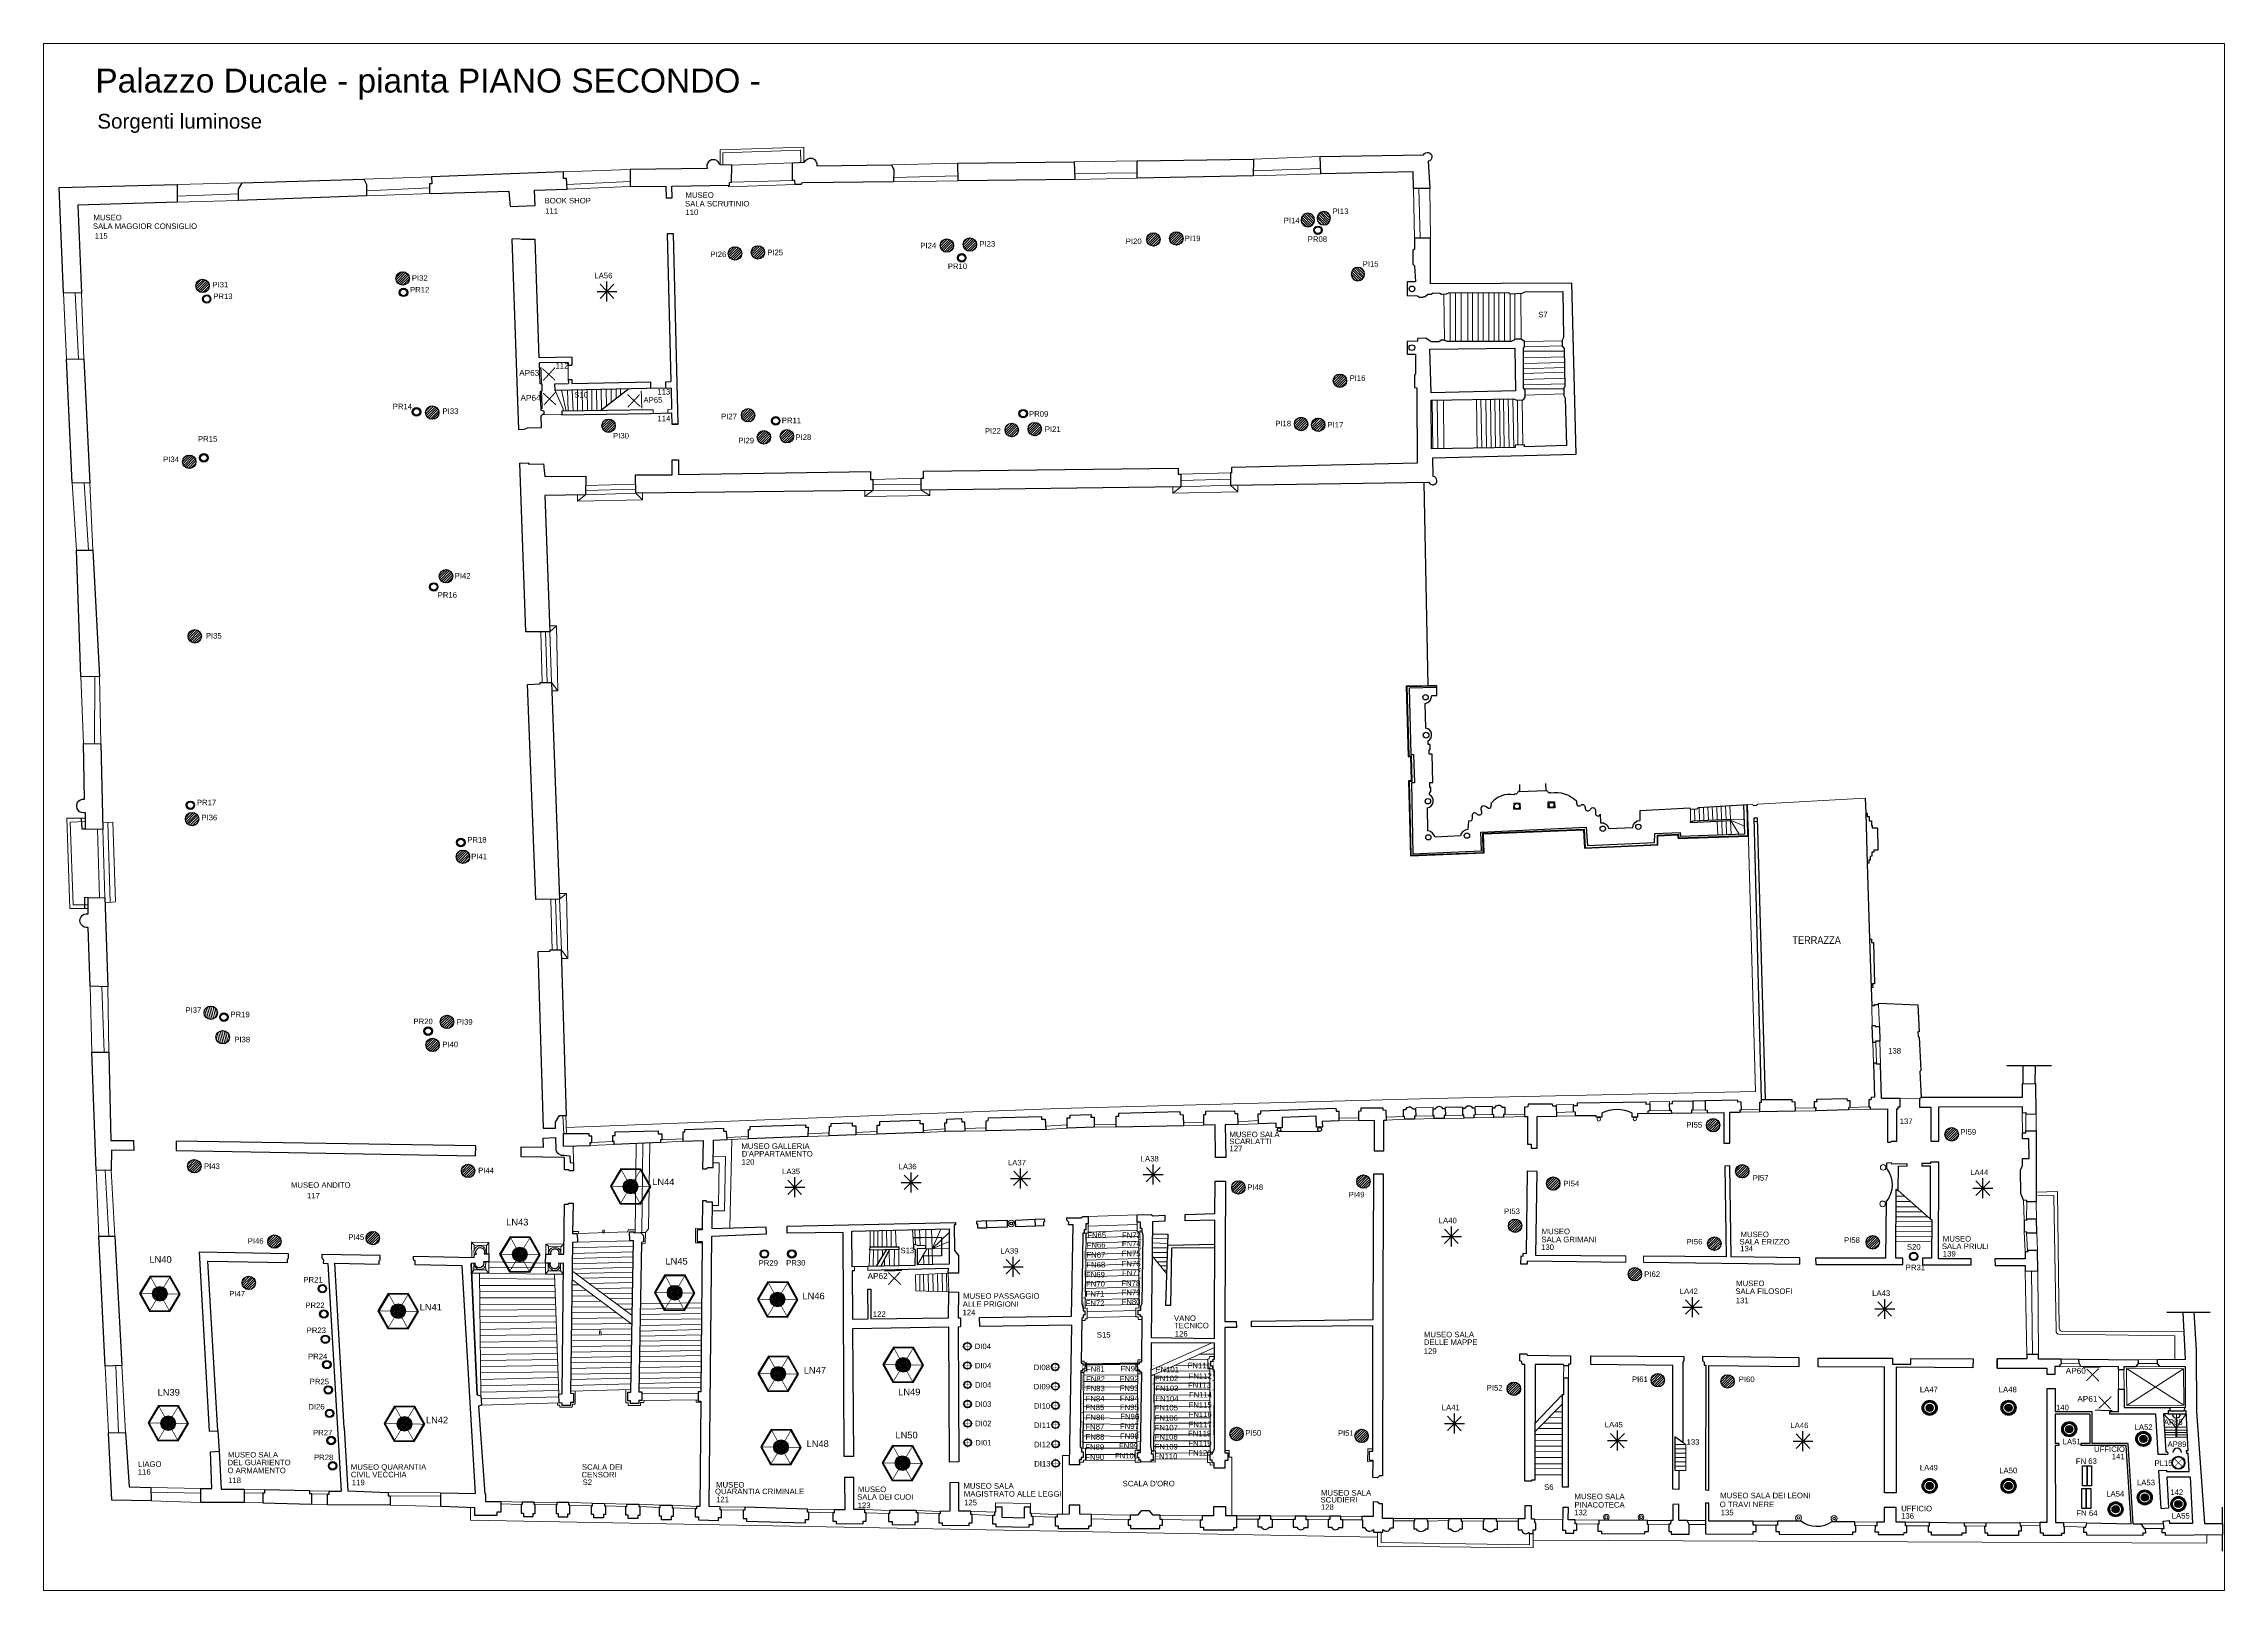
# Model space of a CAD drawing. Header units: millimetres. Extents: x 195 to 76808, y -2861 to 4318.
# Drawn here: x 35542 to 41462, y 109 to 4309 of the extents above; entities that cross this region are included whole.
import ezdxf
from ezdxf.enums import TextEntityAlignment as Align

# ---------------------------------------------------------------- set-up
doc = ezdxf.new("R2010")
doc.units = ezdxf.units.MM
for name, color, linetype, lineweight in [('_sottile', 253, 'Continuous', 5), ('LAMPADINE', 30, 'Continuous', 30), ('muri', 7, 'Continuous', 9), ('num.vani', 66, 'Continuous', 9)]:
    doc.layers.add(name, color=color, linetype=linetype, lineweight=lineweight)
doc.styles.add('ducale_200', font='arial.ttf', dxfattribs={"height": 1})
doc.styles.get("Standard").update_dxf_attribs({"font": 'arial.ttf'})

# ---------------------------------------------------------------- blocks, each defined once
blk = doc.blocks.new('l')
at = {"const_width": 0.2}
for points in [[(238.9, 339.3), (238.8, 342.3)], [(238.9, 340.8), (250.9, 341.1)], [(250.9, 339.6), (250.8, 342.6)]]:
    blk.add_lwpolyline(points, dxfattribs=at)
blk = doc.blocks.new('oui')
at = {"xscale": 2.03261301040026, "yscale": 2.032613010400281, "zscale": 2.032613010400235, "rotation": 88.32306870464305}
for p in [(39563, -871.1), (39562.7, -923.5), (39562.9, -897.3), (39562.3, -1002), (39562.4, -975.8), (39562.6, -949.7), (39562, -1054.4), (39562.1, -1028.2), (39561.7, -1106.7), (39561.8, -1080.5)]:
    blk.add_blockref('l', p, dxfattribs=at)
blk = doc.blocks.new('PIANTANA')
at = {"lineweight": 0}
h = blk.add_hatch(dxfattribs=at)
h.set_pattern_fill('ANSI31', color=256, scale=600, style=0)
h.set_pattern_definition([(45, (37136.21, 23067.97), (-53.03301, 53.03301), [])])
edge = h.paths.add_edge_path()
edge.add_arc((14258, -2729), 291, 0, 360)
blk.add_circle((14258, -2729), 291)
blk = doc.blocks.new('FB')
h = blk.add_hatch(color=256)
edge = h.paths.add_edge_path(flags=16)
edge.add_arc((323.34, 430.98), 1.01, 0, 360)
edge = h.paths.add_edge_path()
edge.add_arc((323.34, 430.98), 1.27, 0, 360)
for radius in [1.27, 1.01]:
    blk.add_circle((323.34, 430.98), radius)
blk = doc.blocks.new('re')
at = {"const_width": 0.3}
for points in [[(51.55, 419.05), (51.66, 413.81)], [(55.72, 418.12), (52.08, 414.34)], [(52.09, 417.95), (55.87, 414.31)]]:
    blk.add_lwpolyline(points, dxfattribs=at)
blk = doc.blocks.new('5ea4y')
h = blk.add_hatch(color=256)
edge = h.paths.add_edge_path(flags=16)
edge.add_arc((973, 697), 102, 0, 360)
edge = h.paths.add_edge_path()
edge.add_arc((973, 697), 112, 0, 360)
at = {"const_width": 10}
for points in [[(1130, 697), (815, 697)], [(973, 855), (973, 540)]]:
    blk.add_lwpolyline(points, dxfattribs=at)
for radius in [112, 102]:
    blk.add_circle((973, 697), radius)
at = {"color": 160, "insert": (996, 726), "char_height": 2, "width": 10.79, "attachment_point": 1, "style": 'ducale_200'}
blk.add_mtext('{\\H0.75x; }', dxfattribs=at)
blk = doc.blocks.new('sospensione normale')
h = blk.add_hatch(color=256)
h.paths.add_polyline_path([(24193.1, 756.4, 1), (24171.9, 756.4, 1)], flags=16)
h.paths.add_polyline_path([(24176, 756.4, -1), (24189, 756.4, -1)], flags=0)
h.paths.add_polyline_path([(24195.1, 756.4, 1), (24169.9, 756.4, 1)])
for radius in [13.6, 12.6, 11.6, 10.6, 6.52]:
    blk.add_circle((24182.5, 756.4), radius)
blk = doc.blocks.new('sr')
at = {"xscale": 2.03261301040023, "yscale": 2.03261301040023, "zscale": 2.032613010400235, "rotation": 87.50909969895497}
for p in [(24786.3, -1824.5), (24785.3, -1876.9), (24785.8, -1850.7), (24783.7, -1955.4), (24784.3, -1929.2), (24784.8, -1903), (24782.7, -2007.7), (24783.2, -1981.5)]:
    blk.add_blockref('l', p, dxfattribs=at)
blk = doc.blocks.new('htrs')
h = blk.add_hatch(color=256)
edge = h.paths.add_edge_path(flags=16)
edge.add_arc((211.83, 239.49), 2.26, 0, 360)
edge = h.paths.add_edge_path()
edge.add_arc((211.83, 239.49), 2.46, 0, 360)
at = {"const_width": 0.2}
for points in [[(210.23, 237.89), (213.43, 241.09)], [(213.43, 237.89), (210.23, 241.09)]]:
    blk.add_lwpolyline(points, dxfattribs=at)
for radius in [2.46, 2.26]:
    blk.add_circle((211.83, 239.49), radius)

msp = doc.modelspace()

# ---------------------------------------------------------------- hatches: boundary and pattern name
at = {"layer": 'LAMPADINE'}
h = msp.add_hatch(color=256, dxfattribs=at)
h.paths.add_polyline_path([(37161, 1159.2), (37188.2, 1204.6), (37162.4, 1250.8), (37109.5, 1251.6), (37082.4, 1206.2), (37108.1, 1160)], flags=16)
h.paths.add_polyline_path([(37162.1, 1157.4), (37190.3, 1204.6), (37163.5, 1252.6), (37108.5, 1253.4), (37080.3, 1206.2), (37107.1, 1158.2)])
at = {"layer": 'LAMPADINE', "linetype": 'Continuous'}
h = msp.add_hatch(color=256, dxfattribs=at)
h.paths.add_polyline_path([(37115.5, 1205.4, 1), (37155.1, 1205.4, 1)])
h.paths.add_polyline_path([(37117.4, 1205.4, -1), (37153.2, 1205.4, -1)], flags=16)
h = msp.add_hatch(dxfattribs=at)
h.set_pattern_fill('ANSI37', color=256, scale=29.043565, style=0)
h.set_pattern_definition([(45, (34482.557, -1203.5942), (-2.5671127, 2.5671127), []), (135, (34482.557, -1203.5942), (-2.5671127, -2.5671127), [])])
edge = h.paths.add_edge_path()
edge.add_arc((37135.3, 1205.4), 17.9, 0, 360)
at = {"layer": 'LAMPADINE'}
h = msp.add_hatch(color=256, dxfattribs=at)
h.paths.add_polyline_path([(36860.5, 974.8), (36887.7, 1020.2), (36861.9, 1066.4), (36809, 1067.2), (36781.8, 1021.8), (36807.6, 975.6)], flags=16)
h.paths.add_polyline_path([(36861.5, 973), (36889.7, 1020.2), (36863, 1068.2), (36808, 1069), (36779.8, 1021.8), (36806.5, 973.8)])
at = {"layer": 'LAMPADINE', "linetype": 'Continuous'}
h = msp.add_hatch(color=256, dxfattribs=at)
h.paths.add_polyline_path([(36815, 1021, 1), (36854.5, 1021, 1)])
h.paths.add_polyline_path([(36852.7, 1021, -1), (36816.8, 1021, -1)], flags=16)
h = msp.add_hatch(dxfattribs=at)
h.set_pattern_fill('ANSI37', color=256, scale=29.043565, style=0)
h.set_pattern_definition([(45, (34182.0104, -1387.9936), (-2.5671127, 2.5671127), []), (135, (34182.0104, -1387.9936), (-2.5671127, -2.5671127), [])])
edge = h.paths.add_edge_path()
edge.add_arc((36834.8, 1021), 17.9, 0, 360)
at = {"layer": 'LAMPADINE'}
h = msp.add_hatch(color=256, dxfattribs=at)
h.paths.add_polyline_path([(35883.2, 868.1), (35910.4, 913.5), (35884.6, 959.7), (35831.7, 960.5), (35804.6, 915.1), (35830.3, 868.9)], flags=16)
h.paths.add_polyline_path([(35884.2, 866.3), (35912.4, 913.5), (35885.7, 961.5), (35830.7, 962.4), (35802.5, 915.2), (35829.2, 867.1)])
h = msp.add_hatch(color=256, dxfattribs=at)
h.paths.add_polyline_path([(37280.7, 870.9), (37307.9, 916.3), (37282.1, 962.5), (37229.2, 963.3), (37202.1, 917.9), (37227.8, 871.7)], flags=16)
h.paths.add_polyline_path([(37281.7, 869.1), (37309.9, 916.3), (37283.2, 964.3), (37228.2, 965.2), (37200, 918), (37226.7, 869.9)])
at = {"layer": 'LAMPADINE', "linetype": 'Continuous'}
h = msp.add_hatch(color=256, dxfattribs=at)
h.paths.add_polyline_path([(35837.7, 914.3, 1), (35877.2, 914.3, 1)])
h.paths.add_polyline_path([(35839.5, 914.3, -1), (35875.4, 914.3, -1)], flags=16)
h = msp.add_hatch(dxfattribs=at)
h.set_pattern_fill('ANSI37', color=256, scale=29.043565, style=0)
h.set_pattern_definition([(45, (33204.716, -1494.6712), (-2.5671127, 2.5671127), []), (135, (33204.716, -1494.6712), (-2.5671127, -2.5671127), [])])
edge = h.paths.add_edge_path()
edge.add_arc((35857.5, 914.3), 17.9, 0, 360)
at = {"layer": 'LAMPADINE'}
h = msp.add_hatch(color=256, dxfattribs=at)
h.paths.add_polyline_path([(36530.1, 820.9), (36557.3, 866.4), (36531.5, 912.6), (36478.6, 913.4), (36451.5, 868), (36477.2, 821.7)], flags=16)
h.paths.add_polyline_path([(36531.1, 819.1), (36559.4, 866.3), (36532.6, 914.4), (36477.6, 915.2), (36449.4, 868), (36476.1, 820)])
at = {"layer": 'LAMPADINE', "linetype": 'Continuous'}
h = msp.add_hatch(color=256, dxfattribs=at)
h.paths.add_polyline_path([(37235.2, 917.1, 1), (37274.7, 917.1, 1)])
h.paths.add_polyline_path([(37237, 917.1, -1), (37272.9, 917.1, -1)], flags=16)
h = msp.add_hatch(dxfattribs=at)
h.set_pattern_fill('ANSI37', color=256, scale=29.043565, style=0)
h.set_pattern_definition([(45, (34602.213, -1491.8766), (-2.5671127, 2.5671127), []), (135, (34602.213, -1491.8766), (-2.5671127, -2.5671127), [])])
edge = h.paths.add_edge_path()
edge.add_arc((37255, 917.1), 17.9, 0, 360)
at = {"layer": 'LAMPADINE'}
h = msp.add_hatch(color=256, dxfattribs=at)
h.paths.add_polyline_path([(37560.1, 852.6), (37587.2, 898), (37561.5, 944.2), (37508.6, 945), (37481.4, 899.6), (37507.2, 853.4)], flags=16)
h.paths.add_polyline_path([(37561.1, 850.8), (37589.3, 898), (37562.6, 946), (37507.6, 946.9), (37479.4, 899.7), (37506.1, 851.6)])
at = {"layer": 'LAMPADINE', "linetype": 'Continuous'}
h = msp.add_hatch(color=256, dxfattribs=at)
h.paths.add_polyline_path([(37514.6, 898.8, 1), (37554.1, 898.8, 1)])
h.paths.add_polyline_path([(37516.4, 898.8, -1), (37552.3, 898.8, -1)], flags=16)
h = msp.add_hatch(dxfattribs=at)
h.set_pattern_fill('ANSI37', color=256, scale=29.043565, style=0)
h.set_pattern_definition([(45, (34881.609, -1510.1724), (-2.5671127, 2.5671127), []), (135, (34881.609, -1510.1724), (-2.5671127, -2.5671127), [])])
edge = h.paths.add_edge_path()
edge.add_arc((37534.3, 898.8), 17.9, 0, 360)
h = msp.add_hatch(color=256, dxfattribs=at)
h.paths.add_polyline_path([(36484.6, 867.2, 1), (36524.2, 867.2, 1)])
h.paths.add_polyline_path([(36486.4, 867.2, -1), (36522.3, 867.2, -1)], flags=16)
h = msp.add_hatch(dxfattribs=at)
h.set_pattern_fill('ANSI37', color=256, scale=29.043565, style=0)
h.set_pattern_definition([(45, (33851.6256, -1541.8425), (-2.5671127, 2.5671127), []), (135, (33851.6256, -1541.8425), (-2.5671127, -2.5671127), [])])
edge = h.paths.add_edge_path()
edge.add_arc((36504.4, 867.2), 17.9, 0, 360)
at = {"layer": 'LAMPADINE'}
h = msp.add_hatch(color=256, dxfattribs=at)
h.paths.add_polyline_path([(37561.7, 650.9), (37588.9, 696.3), (37563.1, 742.6), (37510.2, 743.4), (37483.1, 698), (37508.8, 651.7)], flags=16)
h.paths.add_polyline_path([(37562.8, 649.1), (37591, 696.3), (37564.2, 744.3), (37509.2, 745.2), (37481, 698), (37507.8, 649.9)])
at = {"layer": 'LAMPADINE', "linetype": 'Continuous'}
h = msp.add_hatch(color=256, dxfattribs=at)
h.paths.add_polyline_path([(37516.2, 697.1, 1), (37555.8, 697.1, 1)])
h.paths.add_polyline_path([(37518.1, 697.1, -1), (37553.9, 697.1, -1)], flags=16)
h = msp.add_hatch(dxfattribs=at)
h.set_pattern_fill('ANSI37', color=256, scale=29.043565, style=0)
h.set_pattern_definition([(45, (34883.25, -1711.8564), (-2.5671127, 2.5671127), []), (135, (34883.25, -1711.8564), (-2.5671127, -2.5671127), [])])
edge = h.paths.add_edge_path()
edge.add_arc((37536, 697.1), 17.9, 0, 360)
at = {"layer": 'LAMPADINE'}
h = msp.add_hatch(color=256, dxfattribs=at)
h.paths.add_polyline_path([(37901.1, 675), (37928.3, 720.4), (37902.5, 766.6), (37849.6, 767.5), (37822.5, 722), (37848.2, 675.8)], flags=16)
h.paths.add_polyline_path([(37902.2, 673.2), (37930.4, 720.4), (37903.6, 768.4), (37848.6, 769.3), (37820.4, 722.1), (37847.2, 674)])
at = {"layer": 'LAMPADINE', "linetype": 'Continuous'}
h = msp.add_hatch(color=256, dxfattribs=at)
h.paths.add_polyline_path([(37855.6, 721.2, 1), (37895.2, 721.2, 1)])
h.paths.add_polyline_path([(37857.5, 721.2, -1), (37893.3, 721.2, -1)], flags=16)
h = msp.add_hatch(dxfattribs=at)
h.set_pattern_fill('ANSI37', color=256, scale=29.043565, style=0)
h.set_pattern_definition([(45, (35222.6468, -1687.7608), (-2.5671127, 2.5671127), []), (135, (35222.6468, -1687.7608), (-2.5671127, -2.5671127), [])])
edge = h.paths.add_edge_path()
edge.add_arc((37875.4, 721.2), 17.9, 0, 360)
at = {"layer": 'LAMPADINE'}
h = msp.add_hatch(color=256, dxfattribs=at)
h.paths.add_polyline_path([(35905.9, 516.6), (35933.1, 562), (35907.3, 608.2), (35854.4, 609), (35827.3, 563.6), (35853, 517.4)], flags=16)
h.paths.add_polyline_path([(35907, 514.8), (35935.2, 562), (35908.4, 610), (35853.4, 610.9), (35825.2, 563.7), (35852, 515.6)])
h = msp.add_hatch(color=256, dxfattribs=at)
h.paths.add_polyline_path([(36547, 514.6), (36574.2, 560), (36548.4, 606.2), (36495.5, 607), (36468.4, 561.6), (36494.1, 515.4)], flags=16)
h.paths.add_polyline_path([(36548, 512.8), (36576.3, 560), (36549.5, 608), (36494.5, 608.9), (36466.3, 561.7), (36493, 513.6)])
at = {"layer": 'LAMPADINE', "linetype": 'Continuous'}
h = msp.add_hatch(color=256, dxfattribs=at)
h.paths.add_polyline_path([(35860.4, 562.8, 1), (35900, 562.8, 1)])
h.paths.add_polyline_path([(35862.3, 562.8, -1), (35898.1, 562.8, -1)], flags=16)
h = msp.add_hatch(dxfattribs=at)
h.set_pattern_fill('ANSI37', color=256, scale=29.043565, style=0)
h.set_pattern_definition([(45, (33227.4524, -1846.1675), (-2.5671127, 2.5671127), []), (135, (33227.4524, -1846.1675), (-2.5671127, -2.5671127), [])])
edge = h.paths.add_edge_path()
edge.add_arc((35880.2, 562.8), 17.9, 0, 360)
h = msp.add_hatch(color=256, dxfattribs=at)
h.paths.add_polyline_path([(36501.5, 560.8, 1), (36541.1, 560.8, 1)])
h.paths.add_polyline_path([(36503.3, 560.8, -1), (36539.2, 560.8, -1)], flags=16)
h = msp.add_hatch(dxfattribs=at)
h.set_pattern_fill('ANSI37', color=256, scale=29.043565, style=0)
h.set_pattern_definition([(45, (33868.5273, -1848.1677), (-2.5671127, 2.5671127), []), (135, (33868.5273, -1848.1677), (-2.5671127, -2.5671127), [])])
edge = h.paths.add_edge_path()
edge.add_arc((36521.3, 560.8), 17.9, 0, 360)
at = {"layer": 'LAMPADINE'}
h = msp.add_hatch(color=256, dxfattribs=at)
h.paths.add_polyline_path([(37569.3, 451.5), (37596.5, 496.9), (37570.7, 543.1), (37517.8, 544), (37490.7, 498.5), (37516.4, 452.3)], flags=16)
h.paths.add_polyline_path([(37570.3, 449.7), (37598.6, 496.9), (37571.8, 544.9), (37516.8, 545.8), (37488.6, 498.6), (37515.3, 450.5)])
at = {"layer": 'LAMPADINE', "linetype": 'Continuous'}
h = msp.add_hatch(color=256, dxfattribs=at)
h.paths.add_polyline_path([(37523.8, 497.7, 1), (37563.4, 497.7, 1)])
h.paths.add_polyline_path([(37525.6, 497.7, -1), (37561.5, 497.7, -1)], flags=16)
h = msp.add_hatch(dxfattribs=at)
h.set_pattern_fill('ANSI37', color=256, scale=29.043565, style=0)
h.set_pattern_definition([(45, (34890.83, -1911.2634), (-2.5671127, 2.5671127), []), (135, (34890.83, -1911.2634), (-2.5671127, -2.5671127), [])])
edge = h.paths.add_edge_path()
edge.add_arc((37543.6, 497.7), 17.9, 0, 360)
at = {"layer": 'LAMPADINE'}
h = msp.add_hatch(color=256, dxfattribs=at)
h.paths.add_polyline_path([(37898.9, 408.1), (37926.1, 453.5), (37900.3, 499.8), (37847.4, 500.6), (37820.3, 455.2), (37846, 408.9)], flags=16)
h.paths.add_polyline_path([(37899.9, 406.3), (37928.1, 453.5), (37901.4, 501.5), (37846.4, 502.4), (37818.2, 455.2), (37844.9, 407.1)])
at = {"layer": 'LAMPADINE', "linetype": 'Continuous'}
h = msp.add_hatch(color=256, dxfattribs=at)
h.paths.add_polyline_path([(37853.4, 454.3, 1), (37892.9, 454.3, 1)])
h.paths.add_polyline_path([(37855.2, 454.3, -1), (37891.1, 454.3, -1)], flags=16)
h = msp.add_hatch(dxfattribs=at)
h.set_pattern_fill('ANSI37', color=256, scale=29.043565, style=0)
h.set_pattern_definition([(45, (35220.4125, -1954.655), (-2.5671127, 2.5671127), []), (135, (35220.4125, -1954.655), (-2.5671127, -2.5671127), [])])
edge = h.paths.add_edge_path()
edge.add_arc((37873.2, 454.3), 17.9, 0, 360)

# ---------------------------------------------------------------- linework, layer by layer
at = {"layer": '_sottile'}
for p, q in [((36966.1, 3435.9), (36966.1, 3397)), ((36899.7, 3301.3), (36948.2, 3300.9)), ((40035.7, 2235.1), (40037.1, 2199.4)), ((40047.7, 2235.8), (40049.1, 2199.9)), ((40059.7, 2236.4), (40061.1, 2200.5)), ((40071.7, 2237.1), (40073.1, 2201)), ((40083.7, 2237.8), (40085.1, 2201.6)), ((40085.2, 2197.4), (40086.7, 2160.1)), ((40095.7, 2238.4), (40097.1, 2202.1)), ((40097.2, 2198), (40098.7, 2160.7)), ((40107.6, 2239.1), (40109, 2202.7)), ((40109.2, 2198.5), (40110.6, 2161.2)), ((40119.6, 2239.8), (40121, 2203.2)), ((40121.1, 2201.2), (40158.5, 2202.2)), ((40121.1, 2200.6), (40159, 2183.5)), ((40121.2, 2199.8), (40144.4, 2162.4)), ((40121.2, 2199.1), (40122.6, 2161.4)), ((36951.7, 1397.6), (36953.6, 1349.1)), ((36951.7, 1397.6), (36953.6, 1349.1)), ((36959.6, 1398.1), (36961.4, 1348.9)), ((36959.6, 1398.1), (36961.4, 1348.9)), ((38551.2, 1076.2), (38593.5, 1075.9)), ((41329.6, 551.8), (41296.4, 588)), ((41331.4, 551.8), (41331.4, 587.9)), ((41333.1, 551.7), (41358.4, 587.9)), ((36477.2, 374.7), (36620.4, 373.5)), ((36482.5, 365.9), (36620.4, 364.7)), ((36482.5, 340), (36620.4, 336.3))]:
    msp.add_line(p, q, dxfattribs=at)
for points in [[(37605.8, 3986.5), (37605.8, 4027.4), (37378.2, 4020.4), (37378.2, 3979.7)], [(37133.9, 3966.6), (36952.9, 3960.2)], [(37597.6, 3986.3), (37596.9, 4019.5), (37385.9, 4012.4), (37385.9, 3979.5)], [(37574.9, 3985.5), (37409.9, 3978.9)], [(37843.3, 3979.2), (38023.4, 3983.8)], [(38510.1, 3990.6), (38339.4, 3988.2)], [(38825.5, 3963.3), (39008.3, 3969.4)], [(39007.5, 4002.2), (38825.9, 3995.3)], [(36080.8, 3931.2), (35904, 3925.9)], [(36410.9, 3941), (36595.2, 3947.3)], [(36418.4, 3909), (36589, 3917.2)], [(36962, 3926), (37134.2, 3934.6)], [(36962.7, 3913.7), (37134.4, 3920.8)], [(37401.2, 3924.7), (37401.3, 3920.3), (37582.3, 3925.9)], [(37409.5, 3932.2), (37574.4, 3937.5)], [(37849.1, 3933.3), (38024.4, 3936.4)], [(37849.3, 3945), (38024.1, 3949.5)], [(38340.7, 3955.7), (38510.1, 3958.2)], [(38341.3, 3939.8), (38510.1, 3943.7)], [(38825.3, 3949.6), (39008.6, 3955.6)], [(39260.7, 3915.8), (39263, 3780.7)], [(39275.2, 3915.6), (39278.9, 3780.6)], [(39304.5, 3915.2), (39306.7, 3780.4)], [(35904.5, 3894.3), (36070.8, 3900.9)], [(35904.7, 3878.5), (36070.5, 3883.1)], [(36596, 3902.2), (36418.6, 3895.5)], [(35595.7, 3631.8), (35603.5, 3452)], [(35627.9, 3631.3), (35636.7, 3452.5)], [(35644.5, 3631.1), (35650.9, 3452.7)], [(39343.3, 3627.6), (39345.1, 3503.6)], [(39360.3, 3631.8), (39360.3, 3500)], [(39374.2, 3500), (39374.2, 3632)], [(39390, 3500), (39390, 3632.1)], [(39407.8, 3632.3), (39407.8, 3500)], [(39420.8, 3500), (39420.8, 3632.4)], [(39435.9, 3500), (39435.9, 3632.6)], [(39449.7, 3500), (39449.7, 3632.7)], [(39464.8, 3500), (39464.8, 3632.8)], [(39479.6, 3500), (39479.6, 3633)], [(39492.2, 3500), (39492.2, 3633.1)], [(39507.8, 3500), (39507.8, 3633.2)], [(39522.6, 3500), (39522.6, 3629.2)], [(39535.8, 3505.1), (39535.8, 3629.8)], [(39551.5, 3630.5), (39553, 3506.5)], [(39663.8, 3501.9), (39562.2, 3499.8)], [(39559.5, 3473.9), (39669.8, 3473.9)], [(39670.1, 3458.5), (39559.5, 3456)], [(39559.5, 3439.9), (39670.4, 3443.3)], [(39664.4, 3488.2), (39561.8, 3485)], [(39670.7, 3428.9), (39559.5, 3426.1)], [(39670.9, 3416.3), (39559.5, 3413.4)], [(39559.5, 3396.7), (39671.2, 3400.3)], [(39671.5, 3385), (39559.5, 3382.2)], [(36952.2, 3310.7), (36952, 3317), (36930.1, 3367.2)], [(36960.3, 3310.8), (36947.5, 3367.5)], [(36964.1, 3367.9), (36966.2, 3311)], [(36979.1, 3311.2), (36977, 3368.1)], [(36991.3, 3311.5), (36990.7, 3368.4)], [(37003.7, 3368.6), (37004.4, 3311.7)], [(37018, 3312), (37017.4, 3368.9)], [(37030.3, 3312.2), (37029.8, 3369.1)], [(37043.1, 3369.4), (37043.8, 3312.5)], [(37056.7, 3314.8), (37055.7, 3369.6)], [(37069, 3369.9), (37070.1, 3325)], [(37082.6, 3370.2), (37082.3, 3334.3)], [(37095.7, 3370.4), (37095.7, 3344.7)], [(37107.6, 3370.7), (37107.8, 3353.9)], [(39311, 3341.1), (39313.3, 3208.1)], [(39324.5, 3341.3), (39326.9, 3208.4)], [(39341.6, 3341.6), (39342.7, 3209.4)], [(39431.8, 3343), (39433.8, 3210.5)], [(39443.6, 3343.2), (39446.1, 3210.7)], [(39457.1, 3343.4), (39458.7, 3210.9)], [(39470, 3343.6), (39471.8, 3211.2)], [(39481.6, 3343.8), (39483.4, 3211.4)], [(39493.7, 3344), (39495.5, 3211.6)], [(39505.1, 3344.2), (39507, 3211.9)], [(39518, 3344.4), (39520, 3212.1)], [(39530.1, 3344.6), (39533.1, 3212.4)], [(39542.6, 3340.5), (39544.2, 3219.1)], [(39555.6, 3341), (39557.2, 3218.9)], [(39561, 3371.2), (39668.8, 3371.2)], [(39668.4, 3357.4), (39563.6, 3353.9)], [(38629, 3139.6), (38763.7, 3142.9)], [(35619.5, 3116.4), (35631.2, 2933.6)], [(35651.9, 3115.9), (35663.7, 2933.6)], [(35667, 3115.7), (35675, 2933.6)], [(36990.9, 3083.2), (36990.9, 3066.5), (37167.6, 3069.9), (37167.6, 3087.9)], [(37013.2, 3083.4), (36990.9, 3066.5)], [(37013.2, 3095.3), (37149.1, 3099)], [(37013.2, 3083.4), (37149.2, 3087.7)], [(37013.3, 3109), (37149.1, 3112.7)], [(37149.2, 3087.7), (37167.6, 3069.9)], [(37770.9, 3095.4), (37770.9, 3078.7), (37947.5, 3082.2), (37947.5, 3096.7)], [(37793.1, 3095.7), (37770.9, 3078.7)], [(37792.9, 3125.3), (37924.5, 3128.9)], [(37793, 3110.5), (37924.5, 3112.7)], [(37793.1, 3095.7), (37924.5, 3096.5)], [(37924.5, 3096.5), (37947.5, 3082.2)], [(38606.8, 3104.6), (38606.8, 3087.9), (38783.4, 3091.4), (38783.4, 3110)], [(38629, 3104.9), (38606.8, 3087.9)], [(38629, 3122.3), (38763.7, 3126.3)], [(38629, 3104.9), (38763.7, 3109.7)], [(38763.7, 3109.7), (38783.4, 3091.4)], [(36921.4, 2551.4), (36937.5, 2551.4), (36934.1, 2728), (36915.6, 2728)], [(36916.2, 2711.9), (36934.1, 2728)], [(36895.3, 2573.6), (36891.8, 2711.9)], [(36908.9, 2573.6), (36904.5, 2711.9)], [(36920.6, 2573.6), (36916.2, 2711.9)], [(35642.5, 2589.9), (35650.5, 2408.7)], [(35680.5, 2589.4), (35680.4, 2407.8)], [(35693.2, 2589.3), (35697.2, 2407.3)], [(36920.6, 2573.6), (36937.5, 2551.4)], [(36960.8, 1365.7), (38297.7, 1417.6), (39312.2, 1444.3), (40188.9, 1463.6), (40167.6, 2242.4), (40180.5, 2243.2), (40182.5, 2240.3), (40192.1, 2240.3), (40194.2, 2243.2), (40486.7, 2260.2)], [(35662.6, 1960.6), (35612.6, 1960.6), (35604.6, 2205.5), (35655.4, 2205.5)], [(35662.7, 1970.2), (35622, 1970.2), (35613.5, 2195.2), (35655.3, 2197)], [(35701.9, 2193.4), (35729.9, 2194.6), (35737.1, 1978.1), (35708.7, 1975.9)], [(35715.9, 2194), (35722.9, 1977)], [(40012.1, 2230.4), (40012.8, 2196.2), (40012.8, 2196.2)], [(40024.4, 2198.6), (40023.5, 2230.7)], [(35688, 2175.1), (35693.6, 1989.9)], [(35702.6, 2175), (35708.3, 1990.1)], [(36922.4, 1846.9), (36918.8, 1985.2)], [(36936, 1847), (36931.6, 1985.3)], [(36948.4, 1824.9), (36964.6, 1824.9), (36961.2, 2001.5), (36941.7, 2001.5)], [(36942.3, 1985.4), (36961.2, 2001.5)], [(36947.7, 1847.1), (36942.3, 1985.4)], [(36947.7, 1847.1), (36964.6, 1824.9)], [(35667.9, 1749.1), (35672.6, 1570.7)], [(35699.7, 1748.1), (35706, 1570.3)], [(35715.8, 1747.6), (35719.1, 1570.1)], [(40504.4, 1696.8), (40506.1, 1642.4)], [(40525.2, 1639.8), (40523.1, 1700.1)], [(40526.4, 1599.9), (40528.2, 1538.1)], [(40507.7, 1596.3), (40509.5, 1540.1)], [(40517, 1540.4), (40515.2, 1596.4)], [(39346.7, 1417.6), (39346.8, 1421), (39394.3, 1421.3), (39394.5, 1417.8)], [(39427.4, 1419.2), (39427.6, 1422.6), (39475, 1422.9), (39475.2, 1419.3)], [(39648.7, 1423.9), (39648.9, 1427.3), (39695.1, 1429.3), (39695.3, 1425.8)], [(39902.1, 1429.7), (39902, 1435.7), (39955.3, 1436.4), (39955.8, 1430.3)], [(40018.6, 1437.7), (40052.6, 1438.4)], [(40445.1, 1419.7), (40496.6, 1422)], [(40581.3, 1444.5), (40634.6, 1443.4)], [(37929.3, 1357.3), (37988.9, 1361.7)], [(38042.6, 1363.3), (38100.3, 1364.9)], [(38261.7, 1369.6), (38320.2, 1372.7)], [(38262.1, 1360.7), (38320.4, 1363.5)], [(38393.5, 1372.9), (38452.7, 1373.9)], [(38393.5, 1366.2), (38452.7, 1367.3)], [(38636.7, 1379.5), (38691.6, 1379.8)], [(38636.9, 1370.8), (38691.6, 1372)], [(38783.4, 1381.4), (38839.7, 1385)], [(38783.6, 1373.8), (38839.9, 1375.8)], [(39058, 1391.3), (39111.3, 1392.2)], [(39058.1, 1383.7), (39111.3, 1384.4)], [(39236.5, 1395.7), (39187, 1393.9)], [(39187.2, 1385.8), (39236.7, 1388.2)], [(39263.1, 1388.7), (39317, 1389.8)], [(39266.3, 1416), (39266.5, 1419.4), (39313.6, 1419.7), (39313.8, 1416.2)], [(39266.9, 1396.5), (39316.9, 1397.3)], [(39343.4, 1390.3), (39397.7, 1391.3)], [(39394.7, 1399.1), (39347.2, 1398.1)], [(39424.2, 1391.9), (39478.4, 1392.9)], [(39475.4, 1400.6), (39428, 1399.7)], [(39504.9, 1393.5), (39562.2, 1395.4)], [(39508.7, 1401.3), (39562.2, 1402.3)], [(39695.3, 1407.8), (39649.3, 1406.4)], [(39649.6, 1396.6), (39700.7, 1397.3)], [(39897.1, 1403.5), (39961.4, 1403.7)], [(39956, 1411.6), (39902.2, 1410.6)], [(40014.9, 1404.6), (40057.7, 1405.8)], [(40052.4, 1413.6), (40019, 1412.4)], [(40147.3, 1407.5), (40200.9, 1408.2)], [(40151.2, 1414.1), (40200.9, 1414.9)], [(40349.3, 1419.5), (40296.7, 1418.2)], [(40297, 1410), (40353.2, 1411.4)], [(40441.4, 1413.6), (40500.1, 1415.9)], [(40912.7, 1405.6), (40913.8, 1351)], [(40923.2, 1402.1), (40923, 1356.3)], [(40950.7, 1402.5), (40950.5, 1356.3)], [(36980.5, 1269.8), (36979.6, 1315.5)], [(37025.1, 1316.4), (37090.8, 1319.9)], [(37030.4, 1324.6), (37086.7, 1327.6)], [(37148, 1080), (37150.6, 1322.2)], [(37165.8, 1080.2), (37168.2, 1322.9)], [(37187.9, 1323.7), (37183.9, 1090.2), (37175.7, 1080.4)], [(37216.5, 1324.8), (37277.1, 1328.3)], [(37219.7, 1332.2), (37277.1, 1335.3)], [(37396.8, 1338.8), (37455.6, 1341)], [(37397.3, 1332.8), (37455.7, 1334.6)], [(37410.4, 1333.2), (37404.8, 1092.2)], [(37616.5, 1341.2), (37674.5, 1343.5)], [(37616.7, 1348.6), (37674.6, 1350.8)], [(37747.1, 1352.3), (37804.6, 1355.2)], [(37747.1, 1345.6), (37804.6, 1347.8)], [(37929.2, 1352.3), (37989, 1354.5)], [(38042.8, 1355.7), (38100.2, 1357.1)], [(38895.7, 1354.7), (39005.7, 1355.2)], [(35684.2, 1249.3), (35691.3, 1071)], [(35708.8, 1249.7), (35719.1, 1071)], [(35725.3, 1249.9), (35734.9, 1071)], [(37357, 1139), (37390, 1139.2), (37392.8, 1286.9), (37360, 1286.1)], [(37359.4, 1269.4), (37375.9, 1269.4), (37374.1, 1154.2), (37357.2, 1153.5)], [(38377.6, 1124.2), (38510.4, 1128.4)], [(40570.4, 1137), (40642, 1136.6)], [(40626.5, 1150.5), (40570.5, 1149.9)], [(40594.7, 1178.8), (40570.6, 1178.8)], [(40610.8, 1164.5), (40570.6, 1164.6)], [(40916.7, 1168.1), (40918.3, 1113.9)], [(40925.7, 1164.1), (40925, 1117.2)], [(40951.3, 1164.1), (40952.2, 1116.9)], [(36994, 1078.3), (36994, 1083), (36978.1, 1082.9)], [(37128, 1082.3), (36994, 1078.3)], [(37128, 1082.3), (37128.3, 1088), (37148.1, 1088)], [(37162.4, 1080.2), (37175.7, 1080.4), (37175.2, 1051.7), (37165.1, 1047.7)], [(37329.2, 1092), (37311.6, 1091.9), (37311.5, 1052.5), (37329.2, 1052.5)], [(37785.2, 1041.4), (37785.2, 1085)], [(37795.4, 1085.3), (37795.9, 1041.5)], [(37806.5, 1041.6), (37806.7, 1085.6)], [(37818.4, 1085.9), (37817.9, 1041.7)], [(37830.5, 1041.8), (37829.8, 1086.2)], [(37842.8, 1086.5), (37842.8, 1041.9)], [(37854.7, 1086.8), (37855.9, 1042)], [(37900.8, 1087.9), (37903.2, 1046.8)], [(37908.5, 1047.3), (37907.1, 1088.1)], [(37921.5, 1044.9), (37919.8, 1088.4)], [(37936.9, 1045.6), (37936.9, 1088.8)], [(37952.2, 1089.2), (37954.2, 1036.2)], [(37977.5, 1089.9), (37954.2, 1036.2)], [(38000.2, 1080.6), (37954.2, 1036.2)], [(38366.2, 1078.6), (38377.7, 1078.8), (38377.5, 1104.3)], [(38369.5, 874.5), (38371.6, 1078.7)], [(38515.3, 1071), (38371.4, 1066.5)], [(38510.4, 1102.1), (38377.5, 1097.9)], [(38510.4, 1087.2), (38377.7, 1081.5)], [(38510.4, 1109.1), (38510.4, 1082.8), (38524.3, 1082.8)], [(38514.5, 875.6), (38515.3, 1082.8)], [(40667.1, 1082.6), (40570.1, 1084)], [(40667, 1069.4), (40570.1, 1071)], [(40667.2, 1095.8), (40570.2, 1097.9)], [(40657.6, 1122.7), (40570.3, 1123)], [(40667.4, 1109.2), (40570.3, 1111.2)], [(40918.3, 1083), (40921.3, 1027.8)], [(40925, 1079.9), (40927.7, 1031.5)], [(40952.9, 1079.6), (40954.3, 1031.9)], [(36704.1, 1013.1), (36703.8, 1054), (36750.2, 1053.6), (36750.2, 1022.7)], [(36710.8, 1045.9), (36703.8, 1054)], [(36710.3, 1030.5), (36710.8, 1045.9), (36744.1, 1045.4), (36744.1, 1022.7)], [(36744.1, 1045.4), (36750.2, 1053.6)], [(36904.8, 1022), (36905.4, 1048.8), (36954.7, 1049.5)], [(36912.6, 1043.4), (36905.4, 1048.8)], [(36945.8, 1026.5), (36945.9, 1042.1), (36912.6, 1043.4), (36912.5, 1021.9)], [(36945.9, 1042.1), (36954.7, 1049.5)], [(36977.2, 1009.7), (37142.5, 1014.1)], [(36977.4, 1023.8), (37142.7, 1028.4)], [(37143, 1043.3), (36977.5, 1038.6)], [(36991.1, 1054.6), (37133.5, 1058.1)], [(37784.4, 1032.6), (37783.1, 988.6)], [(37794.7, 1032.9), (37793.9, 988.8)], [(37806.7, 1033.2), (37806.3, 995.8)], [(37819, 1017.2), (37819.3, 1033.6)], [(37824.9, 1008.7), (37824.4, 989.5)], [(37837.1, 1032.1), (37837.7, 989.8)], [(37851.7, 1034.4), (37851.2, 990.1)], [(37863.5, 990.4), (37863.8, 1034.7)], [(37913.9, 992.9), (37939.3, 1035.9), (37954.2, 1036.2)], [(37931.7, 993.2), (37930.3, 1020.8)], [(37944.2, 1036), (37945.3, 993.5)], [(37954.1, 1036.1), (37954.9, 993.7)], [(38000.2, 1056.1), (37954.2, 1036.2)], [(38000.1, 1036.9), (37954.2, 1036.2)], [(38515.1, 1010.4), (38370.8, 1005.5)], [(38515.1, 1025.4), (38371, 1020.6)], [(38515.2, 1041.1), (38371.1, 1035.8)], [(38515.2, 1055.8), (38371.3, 1051.2)], [(38550.6, 1018.3), (38590.2, 969.7)], [(38592, 1026.4), (38550.7, 1026.6)], [(38592.4, 1039.1), (38550.8, 1039.2)], [(38592.6, 1050.8), (38551, 1052.3)], [(38593.2, 1063.9), (38551.1, 1065)], [(38591.6, 1013), (38554.9, 1013)], [(40666.8, 1055.7), (40570, 1057)], [(36704, 969.9), (36750, 970.2), (36750.8, 1001.3)], [(36709.8, 979.4), (36704, 969.9)], [(36741.6, 991.9), (36741.9, 979), (36709.8, 979.4), (36709.5, 996.7)], [(36724.9, 970.1), (36729, 636.9)], [(36929.5, 954.1), (36725.1, 955.3)], [(36741.9, 979), (36750, 970.2)], [(36904.4, 967.7), (36750, 970.2)], [(36750.2, 986.9), (36904.3, 984.4)], [(36750.8, 1001.3), (36904.1, 997.6)], [(36904.1, 997.6), (36904.4, 967.7), (36952.8, 967.1)], [(36911.6, 976.5), (36904.4, 967.7)], [(36911.6, 997.6), (36911.6, 976.5), (36944.8, 976.5), (36944.8, 990.6)], [(36929.1, 967.4), (36940.5, 641.3)], [(36944.8, 976.5), (36952.8, 967.1)], [(36976.8, 981.4), (37141.9, 986.2)], [(36977, 995.8), (37142.2, 1000.3)], [(37139.1, 830.4), (36977.1, 951.9)], [(37139.6, 855.4), (36977.4, 975.8)], [(36985.7, 969.7), (37141.7, 973.1)], [(37141.5, 959.3), (37003.2, 956.7)], [(37999.4, 919.1), (37909.2, 921.8), (37909, 965.7), (37997.7, 970.1)], [(37920.8, 921.5), (37920.1, 966.3)], [(37930.6, 966.8), (37931.7, 921.1)], [(37944, 920.8), (37942.8, 967.4)], [(37955.9, 968), (37956.3, 920.4)], [(37968.3, 968.6), (37969, 920)], [(37981.2, 969.3), (37982.3, 919.6)], [(37993.8, 919.3), (37993.2, 969.9)], [(37997.7, 970.1), (37999.4, 919.1)], [(38514.8, 949.3), (38370.2, 944.5)], [(38514.9, 964.5), (38370.3, 959.9)], [(38514.9, 980.8), (38370.5, 976)], [(38370.7, 990.5), (38515, 996)], [(38591.2, 1001), (38564.8, 1000.9)], [(38590.8, 990), (38573.4, 990.4)], [(38590.5, 978.3), (38583.3, 978.2)], [(40921.1, 975.8), (40925.2, 749.1)], [(40938.2, 976.1), (40941.3, 749.1)], [(40955.3, 976.4), (40957.4, 749.1)], [(36725.3, 937), (36930.2, 936.4)], [(36930.8, 919.4), (36725.5, 920.4)], [(36931.3, 902.9), (36725.7, 903)], [(37054.8, 893.7), (36975.7, 892.8)], [(37034.8, 908.6), (36975.9, 908)], [(37014.8, 923.6), (36976.1, 923.2)], [(36994.8, 938.6), (36976.3, 938.4)], [(37023.3, 941.8), (37141.2, 945.1)], [(37041.8, 928), (37140.9, 930.4)], [(37060.1, 914.4), (37140.7, 915.8)], [(37140.4, 902.4), (37078, 901.1)], [(37327.7, 889.2), (37162.2, 886.9)], [(38514.6, 901.5), (38369.7, 897.6)], [(38514.7, 917.5), (38369.9, 913.1)], [(38514.8, 932.9), (38370, 928.1)], [(36725.9, 885.4), (36931.9, 886.3)], [(36932.4, 871.7), (36726.1, 869.8)], [(36933, 854.4), (36726.3, 852.9)], [(36933.6, 837.6), (36726.6, 834.9)], [(37137.4, 833.8), (36974.9, 832)], [(37114.7, 848.7), (36975.1, 847.2)], [(37094.7, 863.7), (36975.3, 862.4)], [(37074.7, 878.7), (36975.5, 877.6)], [(37098.2, 886.1), (37140.2, 887.1)], [(37117.1, 872.1), (37139.9, 872.5)], [(37135.7, 858.2), (37139.6, 858.3)], [(37161.1, 828), (37327.2, 831)], [(37161.4, 843.2), (37327.3, 846.4)], [(37161.6, 857.9), (37327.5, 860.6)], [(37327.6, 876.3), (37161.9, 872.5)], [(38359.7, 841.6), (38369.2, 841.6), (38369.2, 846.2), (38374.6, 846.2), (38374.7, 874.8), (38363.6, 874.1)], [(38514.6, 884.7), (38369.5, 882)], [(38507, 852.3), (38374.6, 849.9)], [(38507, 868.6), (38374.7, 865.5)], [(38520, 875.5), (38507, 875.6), (38507, 851.9), (38513.5, 851.9), (38513.5, 844.5), (38524.1, 844.4)], [(36726.8, 816.8), (36934.2, 822.1)], [(36727, 801.1), (36934.8, 803.5)], [(36935.4, 786.5), (36727.2, 783.1)], [(37138.1, 773), (36974.2, 771.2)], [(37137.9, 788.2), (36974.3, 786.4)], [(37137.8, 803.4), (36974.5, 801.6)], [(37137.6, 818.6), (36974.7, 816.8)], [(37160.1, 771.8), (37326.7, 774.5)], [(37160.3, 785.2), (37326.8, 788)], [(37160.6, 799.1), (37326.9, 803.1)], [(37327.1, 817), (37160.8, 812.9)], [(38711.4, 780.1), (38547.9, 706.7)], [(35708.9, 717.9), (35718.4, 536.3)], [(35738.2, 719), (35745.5, 536.9)], [(35754.2, 719.6), (35764, 537.3)], [(36727.4, 767.1), (36936, 769)], [(36727.6, 749.3), (36936.6, 752.3)], [(36937.2, 736.1), (36727.8, 732.7)], [(36937.8, 719.3), (36728, 716.5)], [(36973.4, 711.7), (37137.1, 714.9)], [(37137.3, 728.8), (36973.6, 726.5)], [(37137.6, 744.1), (36973.8, 741.5)], [(36974, 755.5), (37137.8, 758.2)], [(37326.1, 717), (37159, 714)], [(37159.3, 729.2), (37326.3, 731.1)], [(37326.4, 746.7), (37159.5, 743.1)], [(37326.5, 760.5), (37159.8, 757.8)], [(38372.9, 715.9), (38372.9, 726.6), (38366.9, 726.7), (38366.7, 731.4), (38358.5, 731.4)], [(38372.9, 715.8), (38372.9, 705.1), (38366.9, 705.1), (38366.7, 700.3), (38358.5, 700.3)], [(38506.7, 714.8), (38506.7, 726.2), (38512.6, 726.2), (38512.6, 735), (38523, 734.9)], [(38506.7, 714.8), (38506.7, 705.5), (38512.6, 705.5), (38512.6, 696.7), (38523, 696.8)], [(38547.8, 690.6), (38720.1, 768.6)], [(38702.3, 721.3), (38610.7, 719.1)], [(38702, 737.1), (38646.9, 735.5)], [(38720.2, 750.3), (38678.8, 749.9)], [(38720.2, 743.6), (38706.8, 743.6), (38706.2, 737.2), (38702, 737.1), (38702.4, 710.4), (38716.2, 710.4)], [(39667.6, 684.7), (39668.3, 718.3)], [(39681.4, 718.3), (39681.4, 684.7)], [(41015.9, 717.3), (41072.4, 716.8)], [(41019.1, 736.8), (41067, 737)], [(41019.3, 724.4), (41067.5, 726.2)], [(41196.1, 711.2), (41351, 710.1), (41351.5, 611.6), (41197.2, 611.1), (41196.1, 711.2)], [(41196.1, 711.2), (41351.5, 611.6)], [(41220.3, 716.1), (41286.6, 716.6)], [(41228, 734.5), (41280, 735.4)], [(41228, 725.1), (41280.4, 725.2)], [(36938.4, 702.3), (36728.3, 699.4)], [(36938.9, 686.8), (36728.5, 681.3)], [(36939.5, 669.2), (36728.7, 664.6)], [(36940.1, 651.7), (36728.9, 646.6)], [(36972.6, 649.9), (37135.9, 654.7)], [(37136.2, 669.4), (36972.8, 665.2)], [(36973, 681), (37136.5, 684.8)], [(37136.8, 698.3), (36973.2, 696.2)], [(37122.5, 654.3), (37122.7, 618), (37128.7, 618), (37128.7, 611.1), (37162.5, 611.1), (37162.5, 618.8), (37171.6, 618.8), (37171.9, 624.2)], [(37158, 657.7), (37325.6, 659.7)], [(37325.7, 674), (37158.2, 670.8)], [(37325.8, 686.7), (37158.5, 684.6)], [(37326, 701.5), (37158.7, 698.5)], [(38364.2, 494.7), (38365.8, 702.6)], [(38511.1, 660.7), (38365.4, 661.5)], [(38511.3, 676.3), (38365.5, 676.1)], [(38511.5, 693.6), (38365.7, 694.4)], [(38509.3, 489.3), (38511.9, 703.8)], [(38557.6, 695.1), (38555.8, 488)], [(38557.3, 654.9), (38707.9, 655.5)], [(38557.4, 671.3), (38707.9, 671.6)], [(38557.6, 687.7), (38707.8, 687.7)], [(38578.3, 704.4), (38707.8, 705.2)], [(38707.8, 710.4), (38708.2, 484.1)], [(41174.7, 707.4), (41174.4, 655.1)], [(41189, 707.4), (41189.7, 655.2)], [(41351, 710.1), (41197.2, 611.1)], [(36729.4, 629.3), (36940.7, 634.5)], [(36941.2, 617.9), (36730.3, 611.9)], [(36936.8, 617.6), (36936.8, 612.1), (36943.6, 612.1), (36943.6, 606.4), (36977, 606.5), (36977.2, 614.2), (36985.1, 614.2), (36985.1, 650.3)], [(37165.6, 624.2), (37318.8, 625.8)], [(37318.6, 644.4), (37165.7, 643)], [(37312.9, 625.7), (37312.9, 619.9), (37325.9, 619.6)], [(38510.5, 592.9), (38364.9, 593.3)], [(38510.7, 607.4), (38365.1, 609.4)], [(38510.9, 626.9), (38365.2, 627.7)], [(38511.1, 642.5), (38365.3, 642.3)], [(38556.7, 592.9), (38708, 593.2)], [(38556.8, 606.9), (38708, 608.4)], [(38707.9, 623.3), (38557, 624.6)], [(38557.1, 639), (38707.9, 639.8)], [(39664.3, 593.4), (39643.3, 593.4)], [(38509.9, 543.2), (38364.5, 544.2)], [(38510.1, 559.2), (38364.7, 560.7)], [(38510.3, 575.7), (38364.8, 577.5)], [(38556.3, 547.2), (38708.1, 546.5)], [(38708, 562.7), (38556.5, 562.7)], [(38708, 577.4), (38556.6, 577.7)], [(39664.3, 548.2), (39599.2, 548.7)], [(39664.3, 563.1), (39613.5, 563.3)], [(39664.3, 577.3), (39628.2, 578.2)], [(41298.6, 551.8), (41329.6, 551.8)], [(41329.6, 544.3), (41299.1, 544.3)], [(41329.6, 537.8), (41299.5, 537.8)], [(41333.1, 551.7), (41360.3, 551.7)], [(41360.6, 544.3), (41333.1, 544.3)], [(41361, 537.8), (41333.1, 537.8)], [(38307.4, 315.5), (38307.4, 475), (38327.4, 474.7)], [(38359, 494.5), (38370.1, 494.8), (38370.6, 462.3), (38364.9, 462.4), (38364.9, 457), (38353.5, 457)], [(38509.5, 510), (38364.3, 510.3)], [(38509.7, 527), (38364.4, 528.2)], [(38509.4, 494.7), (38370.1, 494.8)], [(38504.9, 477.7), (38370.3, 478.2)], [(38519.7, 489.2), (38504.9, 489.4), (38504.9, 457), (38520.1, 457.2)], [(38548.9, 488.1), (38559.8, 488), (38559.3, 456.9), (38547.5, 457.5)], [(38555.9, 499.2), (38708.1, 499.4)], [(38556, 514.8), (38708.1, 514.8)], [(38708.1, 530.8), (38556.2, 531.1)], [(38559.7, 482.3), (38700.9, 481.5)], [(38715.9, 483.9), (38700.9, 484.2), (38701.2, 455.9), (38708.2, 455.9), (38708.5, 449.1), (38719.4, 449.3)], [(38767.2, 311.3), (38767.2, 470.9), (38760.1, 471), (38760.4, 489.1), (38748.8, 489.1)], [(39150, 493.5), (39136.7, 493.5), (39136.1, 458.5), (39151.2, 458.1)], [(39664.3, 531.9), (39590.4, 532.3)], [(39664.3, 515), (39590.4, 516.2)], [(39664.3, 500.5), (39590.4, 500.8)], [(39664.3, 484.6), (39590.4, 486)], [(39970.1, 481.5), (40000.3, 481.3)], [(39970.2, 504.9), (40000.3, 504.7)], [(39970.2, 493.2), (40000.3, 493)], [(39991.9, 510.5), (40000.3, 504.7), (40000.1, 434.7), (39980.8, 434.8)], [(41329.6, 531.3), (41299.9, 531.3)], [(41300.3, 524.2), (41329.6, 524.7)], [(41333.1, 531.2), (41361.3, 531.3)], [(41333.1, 524.5), (41361.7, 524.8)], [(38504.9, 460.2), (38370.6, 462.3)], [(38559.4, 466.4), (38701.1, 465.4)], [(39664.3, 469.3), (39590.3, 469.8)], [(39664.3, 452.3), (39590.3, 452.8)], [(39664.4, 438.7), (39590.3, 439.4)], [(39664.4, 422.6), (39590.3, 423)], [(39969.8, 446.5), (40000.2, 446.3)], [(39969.9, 458.2), (40000.2, 458)], [(39970, 469.9), (40000.2, 469.7)], [(35833, 388.3), (35968.8, 385.4)], [(35833.1, 375.4), (35968.7, 373.2)], [(36086.6, 383.3), (36141.5, 382.3)], [(36136.6, 373), (36086.6, 374)], [(36264.6, 379.4), (36316.9, 378.2)], [(36312.1, 369.8), (36269.5, 371.3)], [(35833.4, 352), (35968.6, 347.3)], [(36086.6, 347.3), (36136.6, 346.2)], [(36269.5, 343), (36312.1, 340.9)], [(36701, 333.3), (36700.9, 299.1), (39162.9, 253)], [(36782.7, 350.3), (36840.8, 348.6)], [(36838.4, 342.1), (36782.7, 343.6)], [(36873.3, 348.4), (36935.4, 347.3)], [(36876, 341.8), (36933, 340.8)], [(36967.8, 347.1), (37031.9, 345.3)], [(37029.5, 338.8), (36970.6, 340.5)], [(37064.4, 345.1), (37125.1, 343.3)], [(37122.7, 336.8), (37067.1, 338.5)], [(37157.6, 343.1), (37215.7, 340)], [(37213.3, 333.5), (37160.3, 336.5)], [(37248.2, 339.8), (37314.3, 337)], [(37310.7, 330.7), (37250.9, 333.2)], [(37378.7, 336), (37445.6, 335)], [(37441.3, 326.6), (37382.3, 327.7)], [(37615.3, 329.5), (37688.1, 328)], [(37618.9, 321), (37684.5, 319.4)], [(37771.2, 328.1), (37838.2, 325.4)], [(37835.1, 317.7), (37774.8, 319.8)], [(37911.2, 325.3), (37975.7, 323.4)], [(37972.1, 316.9), (37915.7, 319.3)], [(38058.8, 323.5), (38123, 321.1)], [(38062.4, 315.1), (38118, 312.4)], [(38125.9, 334.9), (38125.9, 346.4), (38220.7, 344.9), (38220.7, 334.8)], [(38224, 317.5), (38292.8, 315.3)], [(38287.4, 308), (38228.2, 309.9)], [(38491.6, 312.7), (38386.9, 315.3)], [(38485.7, 300.8), (38386.9, 303.1)], [(38572.5, 312.7), (38687.1, 311.3)], [(38681.7, 299.6), (38578.9, 301)], [(38781.2, 311.3), (38842.7, 311)], [(38837.8, 301.8), (38781.2, 302.4)], [(38872.9, 311), (38939.2, 310)], [(38878, 301.7), (38934.2, 300.9)], [(38969.3, 310), (39033.5, 310)], [(38974.4, 300.8), (39028.6, 300.9)], [(39063.7, 310), (39120, 309.1)], [(39068.7, 300.8), (39120, 300.1)], [(39264.4, 303.9), (39206.3, 303.8)], [(39262.3, 298), (39206.3, 297.4)], [(39297.2, 304.1), (39357.5, 304.1)], [(39299.3, 297), (39355.4, 298.2)], [(39390.3, 304.3), (39452.4, 303.7)], [(39392.4, 297.2), (39450.3, 297.8)], [(39485.2, 303.9), (39545, 303.1)], [(39487.3, 296.8), (39545, 296.4)], [(39589.5, 301.9), (39665.3, 301.2)], [(39699.1, 300.5), (39763.8, 299.7)], [(39895.8, 298.9), (39958.8, 298.5)], [(40003.9, 298.5), (40053.5, 298.4)], [(40182.7, 297), (40248.3, 296.9)], [(39162.9, 266.7), (39162.9, 229), (39585.6, 224.1), (39585.6, 263.6)], [(39172.4, 266.7), (39172.4, 238.5), (39575.2, 232.8), (39575.3, 263.6)], [(41413.8, 259.1), (41413.8, 237), (39585.6, 244.9)], [(39703.9, 289.8), (39760.7, 288.8)], [(39898.6, 288.1), (39953.9, 288.2)], [(40009.1, 288.1), (40053.4, 288.1)], [(40190.6, 286.1), (40244.5, 285.7)], [(40518.4, 294), (40458.8, 294.7)], [(40461.1, 285.1), (40513.6, 284.1)], [(40596.2, 294), (40661.4, 293.9)], [(40658.8, 283.8), (40600, 283.9)], [(40755.2, 292.7), (40814.8, 291.8)], [(40811.8, 283.4), (40759.6, 284.4)], [(40906.8, 293.4), (40962.1, 294.2)], [(40910.1, 284), (40962.1, 284.8)], [(41024.8, 293.3), (41088, 291.9)], [(41027.1, 283.1), (41080.3, 280.6)], [(41234.8, 289.5), (41295.5, 289.3)], [(41247.1, 277), (41292.8, 277)]]:
    msp.add_lwpolyline(points, dxfattribs=at)
for points in [[(40951.2, 1190.2), (41008.9, 1191.6), (41013.7, 819.4, 0.340586), (41019.6, 813), (41352.6, 811.7)], [(40951.2, 1180.5), (40998.7, 1180.9), (41005.3, 812.6, 0.385463), (41011.2, 804.3), (41327.4, 799.8), (41327.7, 736)]]:
    msp.add_lwpolyline(points, format="xyb", dxfattribs=at)
msp.add_lwpolyline([(41329.6, 551.8), (41333.1, 551.7), (41333.1, 524.5), (41329.6, 524.7)], close=True, dxfattribs=at)
for centre, radius in [((39763.6, 1388), 4.74), ((39861.6, 1388.6), 4.74), ((40535.5, 1257.3), 7.53), ((40534.2, 1158.3), 7.77), ((38168.6, 1105), 8.73), ((39784.1, 307.4), 7.64), ((39784.1, 307.4), 3.98), ((39878.3, 307.4), 7.64), ((39878.3, 307.4), 3.98), ((40305.8, 305.4), 8.19), ((40305.8, 305.4), 3.5), ((40402.3, 304.1), 8.19), ((40402.3, 304.1), 3.5)]:
    msp.add_circle(centre, radius, dxfattribs=at)
for centre, radius, start, end in [((36726.5, 1028.2), 16.4, 340.29728, 202.13932), ((36929.4, 1024.2), 16.6, 351.22724, 187.92853), ((36725.9, 996.6), 16.4, 179.53495, 16.51858), ((36929.2, 993.5), 15.9, 165.09977, 12.35316)]:
    msp.add_arc(centre, radius, start, end, dxfattribs=at)
at = {"layer": 'LAMPADINE'}
for p, q in [((37044.1, 3635.9), (37098.3, 3635.9)), ((37052.3, 3616.5), (37090.1, 3655.3)), ((37089.9, 3616.3), (37052.5, 3655.5)), ((37071.2, 3608.8), (37071.2, 3662.9)), ((37896.9, 1189.5), (37896.9, 1243.6)), ((38175, 1207.8), (38212.7, 1246.6)), ((38212.5, 1207.6), (38175.2, 1246.8)), ((38193.8, 1200.1), (38193.8, 1254.2)), ((38535.2, 1218.5), (38572.9, 1257.2)), ((38572.7, 1218.2), (38535.4, 1257.4)), ((38554.1, 1210.8), (38554.1, 1264.9)), ((37553.8, 1203.5), (37607.9, 1203.5)), ((37562, 1184.1), (37599.7, 1222.9)), ((37599.5, 1183.9), (37562.2, 1223.1)), ((37580.8, 1176.4), (37580.8, 1230.5)), ((37869.9, 1216.5), (37924, 1216.5)), ((37878, 1197.2), (37915.8, 1235.9)), ((37915.6, 1196.9), (37878.2, 1236.1)), ((38166.8, 1227.2), (38220.9, 1227.2)), ((38527, 1237.8), (38581.1, 1237.8)), ((40779.1, 1200.9), (40833.2, 1200.9)), ((40787.3, 1181.5), (40825, 1220.3)), ((40824.8, 1181.3), (40787.5, 1220.5)), ((40806.2, 1173.8), (40806.2, 1227.9)), ((39336.4, 1069.9), (39390.5, 1069.9)), ((39344.6, 1050.6), (39382.3, 1089.3)), ((39382.1, 1050.4), (39344.8, 1089.5)), ((39363.4, 1042.9), (39363.4, 1097)), ((38154.6, 968), (38192.3, 1006.8)), ((38192.1, 967.8), (38154.8, 1007)), ((38173.4, 960.3), (38173.4, 1014.4)), ((38146.4, 987.4), (38200.5, 987.4)), ((39998.7, 858.4), (40036.4, 897.2)), ((40036.2, 858.2), (39998.9, 897.4)), ((40017.6, 850.8), (40017.6, 904.9)), ((40521.1, 853.5), (40558.8, 892.2)), ((40558.6, 853.3), (40521.3, 892.5)), ((40539.9, 845.8), (40539.9, 899.9)), ((39990.5, 877.8), (40044.6, 877.8)), ((40512.9, 872.9), (40567, 872.9)), ((39344.5, 562), (39398.6, 562)), ((39352.7, 542.6), (39390.4, 581.4)), ((39390.2, 542.4), (39352.9, 581.6)), ((39371.5, 535), (39371.5, 589.1)), ((39795.1, 496.3), (39832.9, 535)), ((39832.6, 496), (39795.3, 535.2)), ((39814, 488.6), (39814, 542.7)), ((40299, 494.5), (40336.7, 533.3)), ((40336.5, 494.3), (40299.2, 533.5)), ((40317.9, 486.9), (40317.9, 541)), ((39786.9, 515.6), (39841, 515.6)), ((40290.8, 513.9), (40344.9, 513.9))]:
    msp.add_line(p, q, dxfattribs=at)
for points in [[(37162.1, 1157.4), (37190.3, 1204.6), (37163.5, 1252.6), (37108.5, 1253.4), (37080.3, 1206.2), (37107.1, 1158.2)], [(37161, 1159.2), (37188.2, 1204.6), (37162.4, 1250.8), (37109.5, 1251.6), (37082.4, 1206.2), (37108.1, 1160)], [(36861.5, 973), (36889.7, 1020.2), (36863, 1068.2), (36808, 1069), (36779.8, 1021.8), (36806.5, 973.8)], [(36860.5, 974.8), (36887.7, 1020.2), (36861.9, 1066.4), (36809, 1067.2), (36781.8, 1021.8), (36807.6, 975.6)], [(35884.2, 866.3), (35912.4, 913.5), (35885.7, 961.5), (35830.7, 962.4), (35802.5, 915.2), (35829.2, 867.1)], [(35883.2, 868.1), (35910.4, 913.5), (35884.6, 959.7), (35831.7, 960.5), (35804.6, 915.1), (35830.3, 868.9)], [(37281.7, 869.1), (37309.9, 916.3), (37283.2, 964.3), (37228.2, 965.2), (37200, 918), (37226.7, 869.9)], [(37280.7, 870.9), (37307.9, 916.3), (37282.1, 962.5), (37229.2, 963.3), (37202.1, 917.9), (37227.8, 871.7)], [(36531.1, 819.1), (36559.4, 866.3), (36532.6, 914.4), (36477.6, 915.2), (36449.4, 868), (36476.1, 820)], [(36530.1, 820.9), (36557.3, 866.4), (36531.5, 912.6), (36478.6, 913.4), (36451.5, 868), (36477.2, 821.7)], [(37561.1, 850.8), (37589.3, 898), (37562.6, 946), (37507.6, 946.9), (37479.4, 899.7), (37506.1, 851.6)], [(37560.1, 852.6), (37587.2, 898), (37561.5, 944.2), (37508.6, 945), (37481.4, 899.6), (37507.2, 853.4)], [(37562.8, 649.1), (37591, 696.3), (37564.2, 744.3), (37509.2, 745.2), (37481, 698), (37507.8, 649.9)], [(37561.7, 650.9), (37588.9, 696.3), (37563.1, 742.6), (37510.2, 743.4), (37483.1, 698), (37508.8, 651.7)], [(37902.2, 673.2), (37930.4, 720.4), (37903.6, 768.4), (37848.6, 769.3), (37820.4, 722.1), (37847.2, 674)], [(37901.1, 675), (37928.3, 720.4), (37902.5, 766.6), (37849.6, 767.5), (37822.5, 722), (37848.2, 675.8)], [(35907, 514.8), (35935.2, 562), (35908.4, 610), (35853.4, 610.9), (35825.2, 563.7), (35852, 515.6)], [(35905.9, 516.6), (35933.1, 562), (35907.3, 608.2), (35854.4, 609), (35827.3, 563.6), (35853, 517.4)], [(36548, 512.8), (36576.3, 560), (36549.5, 608), (36494.5, 608.9), (36466.3, 561.7), (36493, 513.6)], [(36547, 514.6), (36574.2, 560), (36548.4, 606.2), (36495.5, 607), (36468.4, 561.6), (36494.1, 515.4)], [(37570.3, 449.7), (37598.6, 496.9), (37571.8, 544.9), (37516.8, 545.8), (37488.6, 498.6), (37515.3, 450.5)], [(37569.3, 451.5), (37596.5, 496.9), (37570.7, 543.1), (37517.8, 544), (37490.7, 498.5), (37516.4, 452.3)], [(37899.9, 406.3), (37928.1, 453.5), (37901.4, 501.5), (37846.4, 502.4), (37818.2, 455.2), (37844.9, 407.1)], [(37898.9, 408.1), (37926.1, 453.5), (37900.3, 499.8), (37847.4, 500.6), (37820.3, 455.2), (37846, 408.9)], [(41076.4, 446.9), (41089, 446.9), (41089, 392.5), (41076.4, 392.5)], [(41089, 446.9), (41101.5, 446.9), (41101.5, 392.5), (41089, 392.5)], [(41074.4, 385.7), (41086.9, 385.7), (41086.9, 331.2), (41074.4, 331.2)], [(41086.9, 385.7), (41099.5, 385.7), (41099.5, 331.2), (41086.9, 331.2)]]:
    msp.add_lwpolyline(points, close=True, dxfattribs=at)
at = {"layer": 'LAMPADINE', "const_width": 1.81}
for points in [[(37108.5, 1253.4), (37125.7, 1222.7)], [(37163.5, 1252.6), (37145.5, 1222.4)], [(37080.3, 1206.2), (37115.5, 1205.7)], [(37125.1, 1188.4), (37107.1, 1158.2)], [(37144.9, 1188.1), (37162.1, 1157.4)], [(37155.1, 1205.1), (37190.3, 1204.6)], [(36808, 1069), (36825.1, 1038.3)], [(36863, 1068.2), (36844.9, 1038)], [(36779.8, 1021.8), (36815, 1021.3)], [(36854.5, 1020.7), (36889.7, 1020.2)], [(35830.7, 962.4), (35847.8, 931.6)], [(35885.7, 961.5), (35867.6, 931.3)], [(36824.6, 1004), (36806.5, 973.8)], [(36844.4, 1003.7), (36861.5, 973)], [(37228.2, 965.2), (37245.3, 934.4)], [(37283.2, 964.3), (37265.1, 934.1)], [(37507.6, 946.9), (37524.7, 916.1)], [(35802.5, 915.2), (35837.7, 914.6)], [(35847.3, 897.3), (35829.2, 867.1)], [(35867.1, 897), (35884.2, 866.3)], [(35877.2, 914), (35912.4, 913.5)], [(36477.6, 915.2), (36494.7, 884.4)], [(36532.6, 914.4), (36514.5, 884.1)], [(37200, 918), (37235.2, 917.4)], [(37244.8, 900.1), (37226.7, 869.9)], [(37264.6, 899.8), (37281.7, 869.1)], [(37274.7, 916.8), (37309.9, 916.3)], [(37479.4, 899.7), (37514.6, 899.1)], [(37562.6, 946), (37544.5, 915.8)], [(37554.1, 898.5), (37589.3, 898)], [(36449.4, 868), (36484.6, 867.5)], [(36494.2, 850.2), (36476.1, 820)], [(36514, 849.9), (36531.1, 819.1)], [(36524.2, 866.9), (36559.4, 866.3)], [(37524.2, 881.8), (37506.1, 851.6)], [(37544, 881.5), (37561.1, 850.8)], [(37848.6, 769.3), (37865.8, 738.5)], [(37509.2, 745.2), (37526.4, 714.4)], [(37564.2, 744.3), (37546.1, 714.1)], [(37820.4, 722.1), (37855.6, 721.5)], [(37903.6, 768.4), (37885.5, 738.2)], [(37895.2, 720.9), (37930.4, 720.4)], [(37481, 698), (37516.2, 697.4)], [(37525.8, 680.2), (37507.8, 649.9)], [(37545.6, 679.9), (37562.8, 649.1)], [(37555.8, 696.8), (37591, 696.3)], [(37865.2, 704.3), (37847.2, 674)], [(37885, 704), (37902.2, 673.2)], [(35853.4, 610.9), (35870.6, 580.1)], [(35908.4, 610), (35890.3, 579.8)], [(36494.5, 608.9), (36511.6, 578.1)], [(36549.5, 608), (36531.4, 577.8)], [(35825.2, 563.7), (35860.4, 563.1)], [(35870, 545.8), (35852, 515.6)], [(35889.8, 545.5), (35907, 514.8)], [(35900, 562.5), (35935.2, 562)], [(36466.3, 561.7), (36501.5, 561.1)], [(36511.1, 543.8), (36493, 513.6)], [(36530.9, 543.5), (36548, 512.8)], [(36541.1, 560.5), (36576.3, 560)], [(37516.8, 545.8), (37533.9, 515)], [(37571.8, 544.9), (37553.7, 514.7)], [(37488.6, 498.6), (37523.8, 498)], [(37533.4, 480.8), (37515.3, 450.5)], [(37553.2, 480.4), (37570.3, 449.7)], [(37563.4, 497.4), (37598.6, 496.9)], [(37846.4, 502.4), (37863.5, 471.6)], [(37901.4, 501.5), (37883.3, 471.3)], [(37818.2, 455.2), (37853.4, 454.6)], [(37863, 437.4), (37844.9, 407.1)], [(37882.8, 437.1), (37899.9, 406.3)], [(37892.9, 454), (37928.1, 453.5)]]:
    msp.add_lwpolyline(points, dxfattribs=at)
at = {"layer": 'LAMPADINE', "linetype": 'Continuous'}
for centre, radius in [((37135.3, 1205.4), 19.8), ((37135.3, 1205.4), 17.9), ((36834.8, 1021), 19.8), ((36834.8, 1021), 17.9), ((35857.5, 914.3), 19.8), ((35857.5, 914.3), 17.9), ((37255, 917.1), 19.8), ((37255, 917.1), 17.9), ((37534.3, 898.8), 19.8), ((37534.3, 898.8), 17.9), ((36504.4, 867.2), 19.8), ((36504.4, 867.2), 17.9), ((37536, 697.1), 19.8), ((37536, 697.1), 17.9), ((37875.4, 721.2), 19.8), ((37875.4, 721.2), 17.9), ((35880.2, 562.8), 19.8), ((35880.2, 562.8), 17.9), ((36521.3, 560.8), 19.8), ((36521.3, 560.8), 17.9), ((37543.6, 497.7), 19.8), ((37543.6, 497.7), 17.9), ((37873.2, 454.3), 19.8), ((37873.2, 454.3), 17.9)]:
    msp.add_circle(centre, radius, dxfattribs=at)
at = {"layer": 'LAMPADINE'}
for centre, radius, start, end in [((41331.4, 587.9), 11, 179.20654, 359.20654), ((41333.6, 483), 12.1, 359.59075, 179.59075)]:
    msp.add_arc(centre, radius, start, end, dxfattribs=at)
at = {"layer": 'muri', "linetype": 'ByBlock', "lineweight": 30}
for p, q in [((36830.5, 3778.6), (36813.1, 3778.1)), ((36813.1, 3778.1), (36831.3, 3261.2)), ((36830.5, 3778.6), (36813.5, 3778.1)), ((36839.7, 3776.5), (36830.5, 3778.6)), ((36839.7, 3776.5), (36830.5, 3778.6)), ((36876.3, 3777.1), (36839.7, 3776.5)), ((36876.3, 3777.1), (36839.7, 3776.5)), ((36887.2, 3455.8), (36876.3, 3777.1)), ((36889.7, 3384.6), (36887.7, 3441.7)), ((36966.1, 3443.2), (36966.1, 3435.9)), ((36966.1, 3435.9), (36976.1, 3435.9)), ((36976.1, 3457.7), (36976.1, 3435.9)), ((36894.1, 3384.7), (36889.7, 3384.6)), ((36894.1, 3384.7), (36894.1, 3365.5)), ((36929.4, 3385.3), (36966.1, 3385.9)), ((36930.1, 3367.2), (36929.4, 3385.3)), ((36966.1, 3397), (36976.1, 3397)), ((36966.1, 3397), (36966.3, 3385.9)), ((36976.1, 3397), (36976.1, 3386.1)), ((36976.1, 3386.1), (37190.2, 3390.1)), ((37190.2, 3372.3), (37190.2, 3390.1)), ((37230.8, 3390.8), (37244.5, 3391.1)), ((37230.8, 3373.2), (37230.8, 3390.8)), ((36890.4, 3365.4), (36894.1, 3365.5)), ((36892.5, 3312.7), (36890.4, 3365.4)), ((37178.6, 3372.1), (36930.1, 3367.2)), ((37245, 3373.4), (37178.6, 3372.1)), ((36831.3, 3261.2), (36846.6, 3261.7)), ((36846.6, 3261.7), (36855.5, 3265.5)), ((36855.5, 3265.5), (36893.5, 3266.3)), ((36892.1, 3298.4), (36896, 3301.4)), ((36893.5, 3266.3), (36892.1, 3298.4)), ((36899.7, 3310.4), (36892.5, 3312.7)), ((37196.7, 3314.2), (36948.2, 3310.7)), ((36948.2, 3310.7), (36948.2, 3300.9)), ((36948.2, 3300.9), (37189, 3304.4)), ((39300.8, 2565), (39289.6, 3117.2)), ((39323.7, 2565.2), (39300.8, 2565)), ((39323.7, 2565.2), (39323.7, 2565.2)), ((39323.7, 2565.2), (39323.7, 2565.2)), ((39323.7, 2539.1), (39323.7, 2565.2)), ((39293.6, 2449.9), (39292.6, 2517.2)), ((39310.3, 2538.4), (39323.7, 2539.1)), ((39300.7, 2405.6), (39300.7, 2415.7)), ((39306.2, 2405.6), (39300.7, 2405.6)), ((39303, 2391.6), (39306.2, 2391.7)), ((39303, 2379.8), (39303, 2391.6)), ((39311.3, 2379.6), (39303, 2379.8)), ((39306.2, 2391.7), (39306.2, 2405.6)), ((39313.1, 2302.3), (39311.3, 2379.6)), ((39304.4, 2269.1), (39304.5, 2277.1)), ((39304.5, 2277.1), (39307.8, 2277.1)), ((39304.6, 2302.2), (39313.1, 2302.3)), ((39304.8, 2289.3), (39304.6, 2302.2)), ((39307.9, 2289.3), (39304.8, 2289.3)), ((39307.8, 2277.1), (39307.9, 2289.3)), ((39548.2, 2297.3), (39548.1, 2278.1)), ((39299.9, 2171.4), (39298.5, 2233.9)), ((39410, 2197.2), (39407.8, 2175)), ((39417.9, 2198.4), (39410, 2197.2)), ((39463.1, 2232.9), (39455.7, 2237.4)), ((40012.8, 2194.1), (40121.2, 2199.1)), ((40018.7, 2198.5), (40121, 2203.2)), ((40121, 2203.2), (40121.2, 2199.1)), ((39387.9, 2157.3), (39319.1, 2154.1)), ((38721.4, 1132.3), (38722.6, 1219.9)), ((38722.6, 1219.9), (38750.4, 1220)), ((38750.4, 1220), (38748.5, 839.1)), ((38510.4, 1128.4), (38548.1, 1129.6)), ((38510.4, 1109.1), (38510.4, 1128.4)), ((38548.1, 1129.6), (38552.6, 1126.3)), ((38552.6, 1126.3), (38585.7, 1127.5)), ((38585.7, 1127.5), (38585.7, 1111)), ((38640.5, 1129.5), (38721.4, 1132.3)), ((38640.5, 1112.2), (38640.5, 1129.5)), ((37504, 1076.7), (37503.3, 1095.2)), ((37560.1, 1097.9), (38017.3, 1107.8)), ((37560.1, 1079), (37560.1, 1097.9)), ((37712.3, 1080.9), (37560.1, 1079)), ((37714.6, 472.4), (37712.3, 1080.9)), ((38017.3, 1101.5), (38013.4, 1101.5)), ((38013.4, 1101.5), (38013.4, 1101.5)), ((38013.4, 1101.5), (38014.3, 1031.6)), ((38017.3, 1107.8), (38017.3, 1101.5)), ((38319.8, 1120.1), (38357.1, 1120.5)), ((38319.9, 1113.9), (38319.8, 1120.1)), ((38324.6, 1108.8), (38319.9, 1113.9)), ((38324.4, 1101.6), (38324.6, 1108.8)), ((38336.5, 1101.5), (38324.4, 1101.6)), ((38332.6, 853.8), (38336.5, 1101.5)), ((38357.1, 1120.5), (38363.2, 1124.2)), ((38362.7, 1078.5), (38359.8, 888.1)), ((38366.2, 1078.6), (38362.7, 1078.5)), ((38363.2, 1124.2), (38377.6, 1124.2)), ((38370.9, 1087.9), (38366.2, 1087.8)), ((38366.2, 1087.8), (38366.2, 1078.6)), ((38371.1, 1104.1), (38370.9, 1087.9)), ((38377.5, 1104.3), (38371.1, 1104.1)), ((38377.6, 1124.2), (38377.5, 1104.3)), ((38519.4, 1109.1), (38510.4, 1109.1)), ((38519.5, 1091.5), (38519.4, 1109.1)), ((38523.9, 1091.5), (38519.5, 1091.5)), ((38524.3, 1082.8), (38523.9, 1091.5)), ((38524.2, 887.7), (38526.7, 1073.1)), ((38526.7, 1073.1), (38524.3, 1082.8)), ((38551.6, 1110), (38548.3, 795.2)), ((38552.5, 1110), (38551.6, 1110)), ((38585.7, 1111), (38552.5, 1110)), ((38593.5, 1075.9), (38587.4, 882.3)), ((38721.7, 1114.3), (38640.5, 1112.2)), ((38720.3, 792.4), (38721.7, 1114.3)), ((36455.8, 1017.7), (36296.7, 1020.7)), ((36296.7, 1020.7), (36296.7, 1010.9)), ((36296.7, 1010.9), (36301.3, 1006.7)), ((36301.3, 1006.7), (36301.1, 997.1)), ((36452.6, 1004.1), (36455.6, 1006.5)), ((36455.6, 1006.5), (36455.8, 1017.7)), ((37135.8, 646.9), (37143.2, 1057.7)), ((37135.8, 646.9), (37143.2, 1057.7)), ((38014.3, 1031.6), (38025.1, 1018)), ((38025.1, 1018), (38025.1, 970.5)), ((36301.1, 997.1), (36313.7, 996.8)), ((36313.7, 996.8), (36349.3, 378.2)), ((36332, 997.2), (36452.6, 994.7)), ((36357.3, 550.3), (36332, 997.2)), ((36452.6, 994.7), (36452.6, 1004.1)), ((36719.1, 639.8), (36702.8, 996.3)), ((36719.1, 639.8), (36702.8, 996.3)), ((37742.9, 976.8), (37737, 976.7)), ((37737, 976.7), (37737.6, 845.5)), ((37998.5, 983.1), (37779, 977.7)), ((37997.7, 970.1), (37998.5, 983.1)), ((38025.1, 970.5), (37997.7, 970.1)), ((37780.2, 846), (37779, 927)), ((37779, 927), (37787.3, 927)), ((37787.3, 927), (37787.3, 846.1)), ((37998.7, 848.5), (37999.4, 919.1)), ((37999.4, 919.1), (38025, 918.8)), ((38025, 918.8), (38024.6, 849)), ((38359.8, 888.1), (38363.6, 874.1)), ((37737.6, 845.5), (37780.2, 846)), ((37787.3, 846.1), (37998.7, 848.5)), ((38024.6, 849), (38031, 849.2)), ((38031, 849.2), (38031.1, 824.3)), ((38082, 850), (38332.6, 853.8)), ((38083.3, 825.1), (38082, 850)), ((38332.8, 828.9), (38083.3, 825.1)), ((38327.1, 449.3), (38332.8, 828.9)), ((38359.8, 847.2), (38358.5, 725.9)), ((38363.4, 849.5), (38359.8, 847.2)), ((38367.9, 856.4), (38363.4, 856.4)), ((38363.4, 856.4), (38363.4, 849.5)), ((38363.6, 874.1), (38363.7, 867.8)), ((38363.7, 867.8), (38367.9, 867.8)), ((38367.9, 867.8), (38367.9, 856.4)), ((38513.1, 856.9), (38513.1, 869.7)), ((38513.1, 869.7), (38520, 869.7)), ((38519.7, 856.9), (38513.1, 856.9)), ((38519.7, 852.3), (38519.7, 856.9)), ((38524.2, 852.3), (38519.7, 852.3)), ((38520, 881.4), (38524.2, 887.7)), ((38520, 869.7), (38520, 881.4)), ((38523, 729), (38524.2, 852.3)), ((38748.5, 839.1), (38779.6, 839.1)), ((38779.6, 839.1), (38780.4, 822.3)), ((41356.5, 736.3), (41349.9, 864.3)), ((41349.9, 864.3), (41379.1, 864.3)), ((41379.1, 864.3), (41385.4, 760.7)), ((37999.3, 823.6), (37737.7, 819.4)), ((37737.7, 819.4), (37740.4, 472.3)), ((38001.4, 457.4), (37999.3, 823.6)), ((38031.1, 824.3), (38024.4, 823.9)), ((38024.4, 823.9), (38026.1, 457.5)), ((38548.5, 781.2), (38546.3, 500.4)), ((38548.3, 795.2), (38720.3, 792.4)), ((38720, 780), (38548.5, 781.2)), ((38720.2, 737), (38720, 780)), ((38780.4, 822.3), (38748.8, 822.4)), ((38748.8, 822.4), (38748.8, 482.6)), ((38358.5, 725.9), (38363.3, 725.5)), ((38363.3, 725.5), (38363.3, 721.2)), ((38363.3, 721.2), (38369.3, 721.2)), ((38363.3, 706.2), (38363.3, 710.6)), ((38363.3, 710.6), (38369.3, 710.6)), ((38369.3, 721.2), (38510.9, 723.6)), ((38369.3, 721.2), (38369.3, 715.9)), ((38369.3, 710.6), (38369.3, 715.9)), ((38369.6, 724.2), (38511.2, 726.6)), ((38510.9, 714.7), (38510.9, 723.6)), ((38510.9, 723.6), (38517.1, 723.6)), ((38510.9, 714.7), (38510.9, 708.1)), ((38517.1, 723.6), (38517.1, 729.1)), ((38517.1, 729.1), (38523, 729)), ((38710.8, 731), (38716.3, 731.1)), ((38710.8, 717.3), (38710.8, 731)), ((38715.4, 717.4), (38710.8, 717.3)), ((38715.4, 711.6), (38715.4, 717.4)), ((38719.9, 705.2), (38715.4, 711.6)), ((38716.3, 731.1), (38716.3, 737)), ((38716.3, 737), (38720.2, 737)), ((41280, 735.4), (41356.5, 736.3)), ((41280.4, 725.2), (41280, 735.4)), ((41286.6, 716.6), (41280.4, 725.2)), ((41356.4, 716.1), (41286.6, 716.6)), ((41356.6, 605.9), (41356.4, 716.1)), ((41385.4, 760.7), (41385.8, 595.9)), ((38357.7, 705.7), (38355.5, 498.7)), ((38357.7, 705.7), (38363.3, 706.2)), ((38510.9, 708.1), (38517.1, 708.1)), ((38517.1, 708.1), (38517.1, 702.6)), ((38517.1, 702.6), (38522.9, 702.7)), ((38519.6, 483.2), (38522.9, 702.7)), ((38720, 493.5), (38719.9, 705.2)), ((40980.4, 294.3), (40980.8, 656.8)), ((40980.8, 656.8), (40980.8, 656.8)), ((40980.8, 656.8), (41002.1, 656.8)), ((41002.1, 656.8), (41002.1, 656.8)), ((41002.1, 656.8), (41002.3, 594.3)), ((41174.2, 594.3), (41174.4, 655.1)), ((41174.4, 655.1), (41189.7, 655.2)), ((41189.7, 655.2), (41189.9, 605.5)), ((41002.3, 594.3), (41102.4, 594.3)), ((41102.4, 594.3), (41102.4, 587.4)), ((41150.8, 594.3), (41174.2, 594.3)), ((41150.8, 587.4), (41150.8, 594.3)), ((41174.2, 594.3), (41174.2, 594.3)), ((41189.9, 605.5), (41313.5, 605.8)), ((41313.5, 596.8), (41309.5, 596.8)), ((41309.5, 596.8), (41309.5, 587.9)), ((41313.5, 605.8), (41313.5, 596.8)), ((41354, 596.3), (41354.1, 605.9)), ((41357.9, 596.8), (41354, 596.3)), ((41354.1, 605.9), (41356.6, 605.9)), ((41357.9, 596.8), (41357.9, 596.8)), ((41363.6, 488.1), (41357.9, 596.8)), ((41385.8, 595.9), (41407.6, 290.6)), ((36357.3, 550.3), (36367.4, 379.1)), ((41002.3, 587.5), (41002.5, 507.5)), ((41096.4, 587.4), (41002.3, 587.5)), ((41096.4, 587.4), (41096.4, 507.4)), ((41102.4, 587.4), (41102.4, 507.4)), ((41275.4, 587.3), (41150.8, 587.4)), ((41282.4, 478.1), (41275.4, 587.3)), ((41309.5, 587.9), (41296.4, 588)), ((41296.4, 588), (41302.7, 484.9)), ((38355.5, 498.7), (38359, 494.5)), ((38359, 494.5), (38359, 485.2)), ((38359, 485.2), (38363.9, 484.9)), ((38363.9, 484.9), (38363.9, 469.6)), ((38511.7, 469.1), (38511.9, 483.2)), ((38511.9, 483.2), (38519.6, 483.2)), ((38546.3, 500.4), (38548.9, 488.1)), ((38548.9, 488.1), (38548.7, 479.4)), ((38548.7, 479.4), (38554.1, 479.4)), ((38554.1, 479.4), (38553.8, 462.3)), ((38708.6, 462.4), (38708.6, 479.7)), ((38708.6, 479.7), (38714.1, 479.7)), ((38714.1, 479.7), (38720, 493.5)), ((38748.8, 482.6), (38756.2, 482.4)), ((38756.2, 482.4), (38756.1, 461.4)), ((41012.5, 507.5), (41002.5, 507.5)), ((41002.6, 502.5), (41003.2, 293.3)), ((41012.5, 502.5), (41002.6, 502.5)), ((41012.5, 507.5), (41012.5, 502.5)), ((41072.5, 507.5), (41072.5, 502.4)), ((41096.4, 507.4), (41072.5, 507.4)), ((41195.6, 502.3), (41072.5, 502.4)), ((41200.3, 507.3), (41102.4, 507.4)), ((41209.2, 289.9), (41195.6, 502.3)), ((41214.2, 289.8), (41200.3, 507.3)), ((41303.1, 478.1), (41282.4, 478.1)), ((41302.7, 484.9), (41307.7, 485.2)), ((41303.1, 478.1), (41308, 478.4)), ((41307.7, 485.2), (41308, 478.4)), ((41363.6, 488.1), (41358.4, 487.8)), ((41358.4, 487.8), (41358.7, 481)), ((41358.7, 481), (41363.9, 481.3)), ((41366.5, 431.5), (41363.9, 481.3)), ((37740.4, 472.3), (37714.6, 472.4)), ((38026.1, 457.5), (38001.4, 457.4)), ((38353.6, 449.8), (38327.1, 449.3)), ((38358, 463.2), (38353.3, 463.2)), ((38353.3, 463.2), (38353.6, 449.8)), ((38363.9, 469.6), (38358, 469.6)), ((38358, 469.6), (38358, 463.2)), ((38516, 469.1), (38511.7, 469.1)), ((38515.9, 462.2), (38516, 469.1)), ((38520.2, 462.2), (38515.9, 462.2)), ((38520.1, 457.2), (38520.2, 462.2)), ((38547.5, 457.5), (38520.1, 457.2)), ((38553.8, 462.3), (38547.5, 462.3)), ((38547.5, 462.3), (38547.5, 457.5)), ((38714.2, 462.4), (38708.6, 462.4)), ((38714.2, 455.4), (38714.2, 462.4)), ((38719.5, 455.5), (38714.2, 455.4)), ((38719.3, 440.7), (38719.5, 455.5)), ((38748.5, 441.1), (38719.3, 440.7)), ((38748.7, 461.2), (38748.5, 441.1)), ((38756.1, 461.4), (38748.7, 461.2)), ((41283.9, 434.8), (41304.6, 435.4)), ((41289.8, 331.5), (41283.9, 434.8)), ((41304.6, 435.4), (41304.6, 431.3)), ((41304.6, 431.3), (41366.5, 431.5)), ((41306.1, 417.2), (41369.3, 417.3)), ((41310.9, 332.7), (41306.1, 417.2)), ((41369.3, 417.3), (41375.4, 290.5)), ((36312.1, 369.8), (36316.9, 369.8)), ((36312.1, 340.9), (36312.1, 369.8)), ((36316.9, 378.2), (36349.3, 378.2)), ((36316.9, 369.8), (36316.9, 378.2)), ((36367.4, 379.1), (36477.2, 374.7)), ((36477.2, 374.7), (36477.2, 365.5)), ((36477.2, 365.5), (36482.5, 365.9)), ((36482.5, 365.9), (36482.5, 340)), ((36482.5, 340), (36312.1, 340.9)), ((41289.8, 331.5), (41310.9, 332.7)), ((41295.5, 297.2), (41312.9, 298.2)), ((41298.2, 276.8), (41295.5, 297.2)), ((41313.4, 290.3), (41312.9, 298.2)), ((40962.1, 294.2), (40980.4, 294.3)), ((40962.2, 264.6), (40962.1, 294.2)), ((40970.4, 264.6), (40962.2, 264.6)), ((40970.4, 258.2), (40970.4, 264.6)), ((41019.8, 258.2), (40970.4, 258.2)), ((41003.2, 293.3), (41024.8, 293.3)), ((41027.2, 263.6), (41019.8, 263.6)), ((41019.8, 263.6), (41019.8, 258.2)), ((41024.8, 293.3), (41024.8, 283.4)), ((41024.8, 283.4), (41027.1, 283.1)), ((41027.1, 283.1), (41027.2, 263.6)), ((41293.3, 264.9), (41292.8, 277)), ((41292.8, 277), (41298.2, 276.8)), ((41301.7, 264.9), (41293.3, 264.9)), ((41298.2, 276.8), (41298.2, 276.8)), ((41301.8, 258.3), (41301.7, 264.9)), ((41456.7, 259.5), (41301.8, 258.3)), ((41375.4, 290.5), (41313.4, 290.3)), ((41407.6, 290.6), (41456.7, 290.6)), ((41456.7, 290.6), (41456.7, 259.5))]:
    msp.add_line(p, q, dxfattribs=at)
at = {"layer": 'muri'}
for p, q in [((37236.8, 3315.5), (37246.4, 3315.8)), ((37236.8, 3315.5), (37236.8, 3305.7)), ((37196.7, 3314.2), (37196.7, 3304.6)), ((39837.1, 1016.3), (39837.1, 1000.3)), ((39884.9, 1015.9), (39884.9, 999.6)), ((37742.8, 987.6), (37742.9, 976.8)), ((37778.9, 988.5), (37779, 977.7))]:
    msp.add_line(p, q, dxfattribs=at)
at = {"layer": 'muri', "linetype": 'Continuous', "ltscale": 0.1}
msp.add_lwpolyline([(35541.8, 4308.8), (41461.8, 4308.8), (41461.8, 108.8), (35541.8, 108.8)], close=True, dxfattribs=at)
at = {"layer": 'muri', "linetype": 'ByBlock', "lineweight": 30}
for points in [[(37133.9, 3966.6), (37134.4, 3920.8), (37231.2, 3921.7), (37231.6, 3890.4), (37248.4, 3890), (37247.5, 3922.1), (37404.2, 3924.8), (37404.2, 3931.8), (37409.5, 3932.2), (37409.9, 3978.9), (37377.3, 3979.8, 1.069306), (37343.4, 3969.6)], [(37843.3, 3979.2), (37849.7, 3966.5), (37849.1, 3933.3), (37602.9, 3930.6), (37597.6, 3929), (37598.2, 3925.9), (37582.3, 3925.9), (37580.7, 3937), (37574.4, 3937.5), (37574.9, 3985.5), (37607.7, 3986.6, -0.949947), (37640.4, 3977.1)], [(39300.6, 3989.4), (39304.5, 3915.2), (39260.7, 3915.8), (39259.6, 3960.7), (39008.6, 3955.6), (39007.5, 4002.2), (39287.6, 4006.7, -1.632732)], [(39309.2, 3208.1), (39308.9, 3341), (39532.3, 3344.6), (39541.4, 3340.4), (39557.9, 3341.1), (39563.6, 3348), (39563.7, 3368.2), (39559.5, 3373), (39559.5, 3481.5), (39561.8, 3485), (39562.2, 3499.8), (39553, 3506.5), (39538.4, 3506.5), (39526.1, 3500), (39352.4, 3500), (39345.1, 3503.6), (39335.5, 3503.1), (39330, 3498.6), (39308.7, 3498.6), (39294, 3508.7), (39271.2, 3508.5), (39271.2, 3501), (39243.4, 3500), (39243.4, 3465.2), (39265.9, 3465.2), (39265.9, 3411.9), (39263.7, 3408.6), (39263.7, 3375.2), (39270, 3374.5), (39270, 3359.1), (39270.1, 3169.7), (39270.1, 3169.7), (38766.7, 3158), (38766.7, 3142.9), (38763.7, 3142.9), (38763.7, 3109.7), (39302.1, 3118.4, 1.782791), (39314.3, 3133.5), (39312.8, 3183.6), (39702.3, 3194), (39690.5, 3658.5), (39306.7, 3656.2), (39306.7, 3780.4), (39263, 3780.7), (39263.4, 3751), (39259.2, 3747.1), (39258.8, 3709.5), (39263.6, 3705.8), (39265.6, 3661.9), (39243.5, 3661.9), (39243.5, 3624.8), (39271.7, 3624.2), (39277, 3620.6), (39285.7, 3620.6), (39289.3, 3622.2), (39292.4, 3622.2), (39299.1, 3628.7), (39308.9, 3628.7), (39314.1, 3631.8), (39331.8, 3631.3), (39336.4, 3628.2), (39349.9, 3629.7), (39356.7, 3631.8), (39518.1, 3633.3), (39521.7, 3629.2), (39556, 3630.8), (39563.8, 3634.4), (39666, 3635.4), (39668.1, 3511.2), (39663.7, 3503.2), (39664.5, 3486.9), (39669.7, 3480.9), (39671.7, 3376.7), (39668.9, 3373.9), (39668.3, 3352.9), (39672.7, 3346.2), (39676.1, 3217.6), (39561.9, 3213.5), (39561.9, 3219.1), (39536.3, 3218.4), (39536.3, 3212.4)], [(35650.5, 2408.7), (35697.2, 2407.3), (35702.6, 2175), (35655.2, 2175.5), (35655.5, 2220.4, -1.240166), (35653.1, 2257)], [(35662.5, 1908.9, -1.200572), (35662.5, 1945.8), (35663, 1989.6), (35708.3, 1990.1), (35715.8, 1747.6), (35667.9, 1749.1)], [(39236.7, 1388.2), (39236.5, 1395.7), (39233.6, 1395.9), (39233.4, 1414.6), (39239.9, 1414.7, -0.673822), (39259.1, 1416), (39266.3, 1416), (39266.9, 1396.5), (39263.1, 1396.3), (39263.1, 1388.7)], [(39317, 1389.8), (39316.9, 1397.3), (39314, 1397.5), (39313.8, 1416.2), (39320.2, 1416.3, -0.673822), (39339.4, 1417.6), (39346.7, 1417.6), (39347.2, 1398.1), (39343.4, 1397.9), (39343.4, 1390.3)], [(39397.7, 1391.3), (39397.6, 1398.8), (39394.7, 1399.1), (39394.5, 1417.8), (39401, 1417.9, -0.673822), (39420.1, 1419.1), (39427.4, 1419.2), (39428, 1399.7), (39424.2, 1399.5), (39424.2, 1391.9)], [(39478.4, 1392.9), (39478.3, 1400.4), (39475.4, 1400.6), (39475.2, 1419.3), (39481.7, 1419.5, -0.673822), (39500.8, 1420.7), (39508.1, 1420.8), (39508.7, 1401.3), (39504.9, 1401.1), (39504.9, 1393.5)], [(39854.2, 1404.5, 0.241627), (39771.7, 1404.9), (39771.7, 1393.9), (39756.3, 1393.9), (39756.2, 1397.7), (39700.7, 1397.3), (39700.3, 1407.4), (39695.3, 1407.8), (39695.3, 1425.8), (39705.6, 1425.7), (39705.7, 1432.6), (39890.9, 1435.2), (39891, 1429.5), (39902.1, 1429.7), (39902.2, 1410.6), (39896.9, 1410.5), (39897.1, 1403.5), (39869, 1402.4), (39868.6, 1393.9), (39854.4, 1393.9)], [(36955.6, 1284.5), (36838, 1286.2), (36838.4, 1313.6), (36898.7, 1312.1), (36898, 1336.9), (36931.8, 1338.2), (36931.9, 1305.2, 0.342639), (36953.7, 1290.2), (36970.5, 1289.1), (36970.9, 1271), (36980.5, 1269.8), (36980.6, 1247.8), (36980.4, 1247.8), (36968.1, 1247.7), (36968, 1250.5), (36956.1, 1250.5)], [(40544.5, 1254, -0.36085), (40543.6, 1164.8), (40542, 1010.7), (40351.8, 1011.1), (40352.5, 993.6), (40588.9, 993.4), (40588.9, 1011), (40569.7, 1011.1), (40570.8, 1198.6), (40576.7, 1194.9), (40577.1, 1261.1), (40600.3, 1261.4), (40600.3, 1267.1), (40559.3, 1266.5), (40558.1, 1269.6), (40544.6, 1269.3)], [(36920, 1021.8, -1.526171), (36939.5, 1021.6), (36954.3, 1021.6), (36956.1, 1157.3), (36965.4, 1157.4), (36965.4, 1157.4), (36967.2, 1160.3), (36979.4, 1160.3), (36978, 1077.8), (36990.1, 1078.2), (36991.1, 1054.6), (36977.7, 1053.2), (36972.5, 644), (36980.4, 643.6), (36980.5, 619.1), (36972.1, 619.1), (36972.1, 611.2), (36949.9, 611.1), (36949.6, 617.6), (36941.2, 617.9), (36940.5, 641.3), (36949.3, 642.4), (36953.1, 997), (36953.1, 997), (36939.8, 996.8, -1.386979), (36917.8, 997.6), (36904.1, 997.6), (36904.8, 1022)], [(36716.8, 1022, -1.656898), (36737.5, 1022.7), (36750.2, 1022.7), (36750.8, 1001.3), (36735.5, 1001.3, -1.267683), (36713, 997), (36702.8, 996.3), (36719.1, 639.8), (36729, 636.9), (36730.3, 611.9), (36722, 608.9), (36739.4, 371.1), (36741.7, 371), (36741.7, 350.3), (36782.7, 350.3), (36782.7, 320.8), (36772.1, 320.8), (36772.1, 312.1), (36712.7, 312.1), (36712.7, 332.9), (36620.4, 336.3), (36620.4, 373.5), (36714, 371.6), (36678, 990), (36550.1, 992.6), (36550.3, 1002.5), (36545.7, 1006.8), (36545.7, 1016), (36710.9, 1013), (36711.3, 1022)], [(38842.7, 311), (38842.7, 301.8), (38837.8, 301.8), (38837.8, 281.6), (38837.8, 281.6), (38847.2, 281.3, 0.601617), (38868.3, 280.4), (38878, 280.6), (38878, 301.7), (38872.9, 301.7), (38872.9, 311)], [(38939.2, 310), (38939.2, 300.9), (38934.2, 300.9), (38934.2, 280.7), (38934.2, 280.7), (38943.6, 280.4, 0.601617), (38964.7, 279.4), (38974.4, 279.6), (38974.4, 300.8), (38969.3, 300.8), (38969.3, 310)], [(39033.5, 310), (39033.5, 300.9), (39028.6, 300.9), (39028.6, 280.7), (39028.6, 280.7), (39038, 280.4, 0.601617), (39059, 279.4), (39068.7, 279.6), (39068.7, 300.8), (39063.7, 300.8), (39063.7, 310)], [(39127.7, 280, 0.584828), (39152.4, 274.2), (39152.4, 266.7), (39177.4, 266.7), (39177.4, 274.5, 0.657033), (39198.3, 278.7), (39206.3, 278.7), (39206.3, 303.8), (39176.7, 303.9), (39176.4, 343.9), (39168, 343.9), (39162.4, 348.7), (39151.1, 348.9), (39151.1, 309.1), (39120, 309.1), (39120, 300.1), (39122.2, 300.1), (39122.2, 280)], [(39262.3, 298), (39264.4, 298), (39264.4, 303.9), (39297.2, 304.1), (39297.3, 297), (39299.3, 297), (39299.3, 274.7), (39293, 274.7, -0.559371), (39268.7, 274.7), (39262.3, 274.7)], [(39355.4, 298.2), (39357.5, 298.2), (39357.5, 304.1), (39390.3, 304.3), (39390.4, 297.2), (39392.4, 297.2), (39392.4, 274.9), (39386.1, 274.9, -0.559371), (39361.8, 274.9), (39355.4, 274.9)], [(39450.3, 297.8), (39452.4, 297.8), (39452.4, 303.7), (39485.2, 303.9), (39485.2, 296.8), (39487.3, 296.8), (39487.3, 274.5), (39480.9, 274.5, -0.559371), (39456.7, 274.5), (39450.3, 274.5)], [(39580.6, 338.7), (39563.1, 338.7), (39563.1, 302.9), (39545, 303.1), (39545.1, 273.2), (39554.9, 273), (39554.9, 273), (39554.9, 273, 0.710488), (39573.2, 266.6), (39573.2, 263.6), (39585.6, 263.6), (39585.6, 273.5), (39592.5, 273.4), (39592.4, 291.7), (39589.5, 291.8), (39589.5, 301.9), (39580.6, 302)], [(40452.9, 260.2), (40452.9, 260.2), (40452.8, 267.7), (40461, 267.8), (40461.1, 285.1), (40458.8, 285.1), (40458.8, 294.7), (40396.3, 295.4, -0.336358), (40312.4, 296.9), (40248.3, 296.9), (40248.4, 285.7), (40244.5, 285.7), (40244.5, 269.1), (40244.5, 269.1), (40252.8, 269.1), (40252.9, 261.1), (40252.9, 261.1)]]:
    msp.add_lwpolyline(points, format="xyb", close=True, dxfattribs=at)
for points in [[(38023.4, 3983.8), (38339.4, 3988.2), (38341.3, 3939.8), (38024.4, 3936.4)], [(38510.1, 3990.6), (38825.9, 3995.3), (38825.3, 3949.6), (38510.1, 3943.7)], [(35904, 3925.9), (35904.7, 3878.5), (35634.5, 3869.8), (35644.5, 3631.1), (35595.7, 3631.8), (35583.7, 3917.9)], [(36070.5, 3883.1), (36071, 3913.6), (36080.8, 3931.2), (36410.9, 3941), (36418.1, 3926), (36418.6, 3895.5)], [(36596, 3902.2), (36804.5, 3908.5), (36808.6, 3866.2), (36876.4, 3869.3), (36874.3, 3910.6), (36962.7, 3913.7), (36961.1, 3942.6), (36952.9, 3942.1), (36952.9, 3960.2), (36595.2, 3947.3), (36595.7, 3928.2), (36589, 3927.7), (36589, 3902.9)], [(35603.5, 3452), (35650.9, 3452.7), (35667, 3115.7), (35619.5, 3116.4)], [(36850.6, 2711.9), (36834.2, 3169.9), (36858, 3170.6), (36858, 3166.9), (36898.8, 3167.8), (36902.8, 3133.4), (37013.5, 3134.6), (37013.2, 3083.4), (36902.2, 3082.2), (36916.2, 2711.9)], [(37149.2, 3087.7), (37148.9, 3137.7), (37248.4, 3138.1), (37248.4, 3178.2), (37265.2, 3178.5), (37265.5, 3138.7), (37786.2, 3146.5), (37786.2, 3125.1), (37792.9, 3125.3), (37793.1, 3095.7)], [(37924.5, 3096.5), (37924.5, 3128.9), (37930.4, 3128.9), (37930.4, 3147.9), (38621.9, 3156.1), (38621.9, 3139.6), (38629, 3139.6), (38629, 3104.9)], [(35631.2, 2933.6), (35675, 2933.6), (35693.2, 2589.3), (35642.5, 2589.9)], [(36942.3, 1985.4), (36877.8, 1984.8), (36855.6, 2568.8), (36890.2, 2570.1), (36890.2, 2573.6), (36920.6, 2573.6)], [(36947.7, 1847.1), (36916, 1846.9), (36916, 1843.3), (36883.4, 1842.9), (36898, 1363.5), (36931.2, 1363.5), (36931.5, 1380.4), (36942.5, 1397.9), (36961.7, 1397.9)], [(35672.6, 1570.7), (35719.1, 1570.1), (35724.7, 1330.1), (35785.9, 1330.1), (35786.5, 1303.2), (35725.9, 1304.4), (35725.3, 1249.9), (35684.2, 1249.3)], [(39961.4, 1403.7), (39961.2, 1411.6), (39956, 1411.6), (39955.8, 1430.3), (39963.6, 1430.7), (39963.4, 1437.3), (40018.6, 1437.7), (40019, 1412.4), (40014.9, 1412.4), (40014.9, 1404.6)], [(40200.9, 1408.2), (40201.1, 1434.3), (40205.6, 1434.3), (40205.6, 1441.5), (40287.5, 1441.9), (40288, 1435.9), (40296.1, 1435.6), (40297, 1410)], [(40353.2, 1411.4), (40353.5, 1419.5), (40349.3, 1419.5), (40349.5, 1436.3), (40356.1, 1436.6), (40355.9, 1442.9), (40437.3, 1444.6), (40437.7, 1439), (40444.6, 1439.2), (40445.1, 1419.7), (40441.2, 1419.5), (40441.4, 1413.6)], [(37455.7, 1334.6), (37455.2, 1359.9), (37460.3, 1360.2), (37460, 1368.2), (37610.1, 1373.1), (37610.3, 1366.4), (37617.3, 1366.6), (37616.5, 1341.2)], [(37674.5, 1343.5), (37674.8, 1369), (37680.1, 1369), (37679.9, 1376.8), (37736.5, 1378.4), (37736.9, 1370.5), (37747.1, 1370.4), (37747.1, 1345.6)], [(37804.6, 1347.8), (37804.6, 1372.4), (37811.9, 1372.4), (37811.8, 1381.7), (37920.3, 1385.3), (37920.6, 1376.4), (37929.6, 1376.5), (37929.2, 1352.3)], [(37989, 1354.5), (37988.7, 1378.4), (37994, 1378.7), (37994, 1388.4), (38033.7, 1389.7), (38034.2, 1381.3), (38042, 1381.3), (38042.8, 1355.7)], [(38100.2, 1357.1), (38100.5, 1384.2), (38106.2, 1384.8), (38106.8, 1392), (38250.7, 1395.6), (38251, 1388.1), (38260.9, 1388.1), (38262.1, 1360.7)], [(38320.4, 1363.5), (38320, 1391.7), (38328.3, 1392.3), (38328.9, 1399.6), (38385.5, 1401.4), (38384.9, 1394.1), (38393.5, 1394.1), (38393.5, 1366.2)], [(38452.7, 1367.3), (38636.9, 1370.8), (38636.4, 1398.9), (38628.5, 1399.9), (38627, 1407.8), (38459.6, 1403.8), (38459.6, 1395.9), (38452.7, 1395.9)], [(38887.8, 1377.1), (38839.9, 1375.8), (38839.2, 1403), (38846.3, 1403), (38845.9, 1410.8), (39049.5, 1418.2), (39050.3, 1409.6), (39057.7, 1410), (39058.1, 1383.7), (39012.6, 1382.1), (39013.2, 1366.5), (38997.2, 1366.2), (38996.6, 1396.4), (38904.3, 1392.8), (38903.7, 1365.2), (38887.7, 1365.5)], [(37022.7, 1348.6), (36952.2, 1348.6), (36952.2, 1315), (37025.1, 1316.4), (37025.1, 1324.6), (37030.4, 1324.6), (37030.4, 1342.3), (37022.7, 1342.3)], [(37090.8, 1319.9), (37090.8, 1327.6), (37086.7, 1327.6), (37086.7, 1343.6), (37093, 1343.6), (37093, 1353.6), (37209.7, 1356.9), (37209.7, 1348.2), (37219.7, 1348.2), (37219.7, 1332.2), (37216.5, 1332.2), (37216.5, 1324.8)], [(40913.8, 1351), (40923, 1351.1), (40923, 1356.3), (40950.5, 1356.3), (40951.3, 1164.1), (40925.7, 1164.1), (40925.7, 1167.7), (40916.7, 1168.1), (40909.6, 1186.1), (40908.4, 1249.4), (40913.5, 1262.4), (40913.5, 1281.2), (40932, 1281.6), (40931.2, 1335), (40913.9, 1335)], [(39178.3, 1240.2), (39176.4, 419.5), (39176.4, 419.5), (39168, 419.5), (39162.4, 414.7), (39150.5, 415), (39151.2, 461.3), (39141.4, 461.5), (39141.4, 487.2), (39149.9, 487.1), (39149.9, 487.1), (39150.4, 827.6), (38820.7, 824), (38820.7, 840), (39151.1, 844.3), (39151.1, 844.3), (39151.1, 844.3), (39152.9, 1240.3)], [(37310.7, 308.3), (37319.3, 308.3), (37319.3, 300.2), (37374.3, 298.8), (37374.3, 306.9), (37382.3, 306.9), (37382.3, 327.7), (37378.7, 327.7), (37378.7, 336), (37348.6, 336.5), (37355.5, 1071), (37504, 1076.7), (37503.3, 1095.2), (37356.3, 1090.7), (37357.4, 1162.7), (37343.4, 1162.7), (37340.1, 1166.7), (37330.5, 1166.7), (37329.1, 1087.5), (37315.7, 1087.5), (37315.7, 1056.4), (37329.3, 1056.4), (37325.5, 648.1), (37318.6, 647.9), (37318.8, 622.9), (37325.9, 622.4), (37322.9, 336.9), (37314.3, 337), (37314.3, 330.7), (37310.7, 330.7)], [(35691.3, 1071), (35734.9, 1071), (35754.2, 719.6), (35708.9, 717.9)], [(37132.3, 1082.1), (37143.8, 1082.1), (37143.8, 1079.9), (37162.4, 1080.2), (37170.4, 1072.2), (37170, 1055.2), (37165.2, 1053.1), (37157.8, 648.1), (37165.7, 648.4), (37165.6, 624.2), (37157.8, 624.2), (37157.8, 616), (37134.8, 616), (37134.8, 623.4), (37127.7, 623.4), (37127.9, 646.9), (37135.8, 646.9), (37143.2, 1057.7), (37143.2, 1057.7), (37133.5, 1058.1)], [(37736.2, 1083.8), (38000.2, 1090.4), (38000.2, 1090.4), (38000.2, 1090.4), (38000.1, 994.6), (37913.9, 992.9), (37913.8, 1036.7), (37936.9, 1037.7), (37936.9, 1045.6), (37916.9, 1044.7), (37907.2, 1047.7), (37903.2, 1046.8), (37903.2, 1036.7), (37907.4, 1034.3), (37907.3, 991.4), (37736.9, 987.5)], [(38074, 1110.6), (38074, 1104), (38077.2, 1104), (38077, 1093.2), (38102.3, 1093.2), (38101.5, 1112)], [(38258.2, 1117.6), (38258.8, 1110.8), (38255.8, 1108.3), (38255.7, 1098.4), (38234.4, 1097.4), (38233.7, 1117)], [(40952.2, 1116.9), (40925, 1117.2), (40925, 1113.5), (40918.3, 1113.9), (40918.3, 1083), (40925, 1082.6), (40925, 1079.9), (40952.9, 1079.6)], [(39590.3, 408.2), (39580.6, 408.4), (39580.5, 405.2), (39563.1, 405.2), (39563.1, 722.2), (39555.7, 722.4), (39554.9, 730.4), (39548.9, 731.9), (39549.5, 750.9), (39568.6, 750.7), (39568.8, 747.2), (39686.6, 745.7), (39686.6, 723.1), (39681.4, 722.9), (39681.4, 718.3), (39668.3, 718.3), (39668.1, 722.3), (39590.5, 722.3)], [(39742.3, 745.7), (39994.7, 743.8), (39994.4, 733), (39991.5, 728.6), (39991.9, 510.5), (39970.4, 525.5), (39969.7, 434.9), (39980.8, 434.8), (39980.7, 383.1), (39964.9, 383.8), (39964.8, 719.7), (39741.7, 722.2)], [(40044.9, 743.5), (40045, 733.4), (40049.5, 728.9), (40049.5, 720), (40053.7, 720), (40053.7, 720), (40053.5, 381.7), (40061.9, 381.4), (40061.9, 719.4), (40307.7, 716.8), (40307.7, 740.7)], [(35718.4, 536.3), (35764, 537.3), (35773.7, 389.8), (35833, 388.3), (35833.4, 352), (35727.2, 353.4)], [(35968.8, 385.4), (35998.8, 385.4), (35994.5, 485.2), (36018.7, 487.1), (36023.9, 383.3), (36086.6, 383.3), (36086.6, 347.3), (35968.6, 347.3)], [(36141.5, 382.3), (36141.5, 373), (36136.6, 373), (36136.6, 346.2), (36269.5, 343), (36269.5, 371.3), (36264.6, 371.3), (36264.6, 379.4)], [(36838.4, 318.7), (36844.3, 318.7), (36844.2, 309.4), (36870.4, 309.4), (36870.4, 317.8), (36876, 317.8), (36876, 341.8), (36873.3, 341.8), (36873.3, 348.4), (36840.8, 348.6), (36840.8, 342.1), (36838.4, 342.1)], [(36970.6, 340.5), (36967.8, 340.5), (36967.8, 347.1), (36935.4, 347.3), (36935.4, 340.8), (36933, 340.8), (36933, 317.3), (36938.9, 317.3), (36938.8, 308.1), (36965, 308.1), (36965, 316.5), (36970.6, 316.5)], [(37035.4, 315.3), (37029.5, 315.3), (37029.5, 338.8), (37031.9, 338.8), (37031.9, 345.3), (37064.4, 345.1), (37064.4, 338.5), (37067.1, 338.5), (37067.1, 314.5), (37061.5, 314.5), (37061.5, 306.1), (37035.3, 306.1)], [(37128.7, 313.4), (37122.7, 313.4), (37122.7, 336.8), (37125.1, 336.8), (37125.1, 343.3), (37157.6, 343.1), (37157.6, 336.5), (37160.3, 336.5), (37160.3, 312.6), (37154.8, 312.6), (37154.8, 304.1), (37128.5, 304.1)], [(37219.3, 310.1), (37213.3, 310.1), (37213.3, 333.5), (37215.7, 333.5), (37215.7, 340), (37248.2, 339.8), (37248.2, 333.2), (37250.9, 333.2), (37250.9, 309.3), (37245.4, 309.3), (37245.4, 300.8), (37219.1, 300.8)], [(37445.6, 335), (37445.6, 326.6), (37441.3, 326.6), (37441.3, 304.1), (37449.7, 304.1), (37449.7, 296.7), (37610.1, 292.1), (37610.1, 300.9), (37618.9, 300.9), (37618.9, 321), (37615.3, 321), (37615.3, 329.5)], [(37838.2, 325.4), (37838.2, 317.7), (37835.1, 317.7), (37835.1, 295.8), (37845.7, 295.8), (37845.7, 287.8), (37907.8, 286.9), (37907.8, 294.9), (37915.7, 294.9), (37915.7, 319.3), (37911.2, 319.6), (37911.2, 325.3)], [(38125.9, 334.9), (38125.9, 321.1), (38123, 321.1), (38123, 312.4), (38118, 312.4), (38118, 289.3), (38127.2, 289.3), (38127.2, 282.3), (38217.1, 280.7), (38217.1, 287.7), (38228.2, 287.7), (38228.2, 309.9), (38224, 309.9), (38224, 317.5), (38220.7, 317.5), (38220.7, 334.8), (38203.9, 334.8), (38203.9, 305.1), (38143.5, 306.7), (38143.5, 334.9)], [(38326.1, 340.2), (38326.1, 315.8), (38292.8, 315.3), (38292.8, 308), (38287.4, 308), (38287.4, 284.2), (38296, 284.2), (38296, 276.9), (38378.8, 276.9), (38378.8, 284), (38386.9, 284), (38386.9, 315.3), (38354.8, 315.8), (38354.8, 340.5)], [(38717.3, 335.7), (38717.3, 311.3), (38687.1, 311.3), (38687.1, 299.6), (38681.7, 299.6), (38681.7, 280.2), (38690.3, 280.2), (38690.3, 272.9), (38773.1, 272.9), (38773.1, 280), (38781.2, 280), (38781.2, 311.3), (38751.3, 311.3), (38751.3, 336)], [(39763.8, 299.7), (39763.8, 288.8), (39760.7, 288.8), (39760.8, 269.8), (39770.6, 269.8), (39770.6, 263.4), (39888.8, 262.7), (39888.8, 269.1), (39898.6, 269.1), (39898.6, 288.1), (39895.8, 288.1), (39895.8, 298.9)], [(39980.6, 298.4), (39980.7, 342.6), (39964.9, 342.3), (39964.9, 298.5), (39958.8, 298.5), (39958.5, 288.2), (39953.9, 288.2), (39954, 269.1), (39954, 269.1), (39959.9, 269.1), (39960.1, 261.6), (40008.9, 261.8), (40009.1, 288.1), (40003.9, 298.5)], [(40182.7, 261.2), (40182.7, 261.2), (40182.7, 261.2), (40182.7, 269.1), (40190.4, 269), (40190.6, 286.1), (40182.8, 286.1), (40182.7, 297), (40061.9, 297), (40061.9, 345.9), (40053.5, 345.9), (40053.4, 262.4)]]:
    msp.add_lwpolyline(points, close=True, dxfattribs=at)
for points in [[(37264.8, 3275.7), (37247.5, 3275.7), (37264.8, 3275.7), (37251.5, 3792.2), (37234.2, 3792.6), (37244.5, 3391.1)], [(36976.1, 3457.7), (36887.2, 3455.8)], [(36966.1, 3443.2), (36887.7, 3441.7)], [(39305.1, 3478.7), (39535.4, 3482.1), (39537.4, 3365.6), (39308.7, 3360.6), (39305.1, 3478.7)], [(37130.2, 3371.1), (37053.2, 3312.1)], [(37245, 3373.4), (37246.4, 3315.8)], [(36899.7, 3310.4), (36899.7, 3301.3), (36896, 3301.4)], [(37189, 3304.4), (37246.7, 3306)], [(37246.7, 3306), (37247.5, 3275.7), (37247.5, 3275.7), (37247.5, 3275.7), (37247.5, 3275.7)], [(39300.8, 2565), (39240.9, 2564.4), (39245.9, 2373.1), (39252.6, 2373), (39254.6, 2307.2), (39246.9, 2307.1), (39252.5, 2103.5), (39452, 2111.3), (39450.2, 2162.9), (39722.4, 2174.4), (39725.1, 2123.8), (39924.1, 2132.9), (39924.1, 2158), (39977.5, 2160.2), (39978.6, 2150.2), (40169.9, 2157.1), (40168.9, 2196.5)], [(39323.7, 2563.6), (39242.6, 2562.4), (39247.5, 2374.7), (39254.2, 2374.7), (39256.1, 2305.6), (39248.5, 2305.5), (39253.6, 2105.4), (39450.1, 2112.7), (39448.8, 2164.9), (39724, 2176.2), (39726.8, 2125.3), (39922.5, 2134.5), (39922.5, 2159.7), (39979.5, 2161.9), (39980, 2152), (40168.3, 2158.7), (40166.4, 2242.4)], [(39323.7, 2560.4), (39249, 2558.6), (39253.1, 2378.6), (39260.4, 2378.6), (39263.5, 2301.5), (39255, 2301.3), (39259.1, 2108.4), (39445.4, 2117), (39443.7, 2167.7), (39729.6, 2181.3), (39732.9, 2131.3), (39915.2, 2139.3), (39915.5, 2163.7), (39984.1, 2166.5), (39985.6, 2156.5), (40159.6, 2163.2), (40157.4, 2241.9)], [(39548.1, 2278.1), (39619.5, 2280.8)], [(39643, 2250), (39644, 2233.5), (39626.5, 2233.5), (39625.9, 2249.8), (39643, 2250)], [(40486.7, 2260.2), (40488.2, 2218.9), (40491.9, 2218.9), (40492.1, 2210.3), (40497.5, 2210.3), (40497.7, 2198.2), (40503.6, 2198.2), (40503.5, 2186.1), (40506.1, 2186.2), (40506.1, 2179.8), (40519.8, 2179.5), (40521, 2119.1), (40510.5, 2118.9), (40510.6, 2113.3), (40505.1, 2112.9), (40505.2, 2102.1), (40500.5, 2101.9), (40500.6, 2091.7), (40496.7, 2091.5), (40496.9, 2083), (40492.1, 2082.8), (40498.8, 1877), (40503.5, 1877), (40503.7, 1867.8), (40509.1, 1867.8), (40511.6, 1756.2), (40507, 1756.1), (40507.1, 1745.6), (40503, 1745.3), (40504.4, 1696.8), (40512.3, 1696.9), (40512.4, 1700), (40523.1, 1700.1), (40523.2, 1703.1), (40629.4, 1698.7), (40633.4, 1625.6), (40629.9, 1625.2), (40630.2, 1612.6), (40633.7, 1611.1), (40637.6, 1520.6), (40634.8, 1518), (40639.1, 1447.6)], [(35655.2, 2175.5), (35646.7, 2175.9), (35644.5, 2205.3)], [(39533.2, 2229.8), (39533.4, 2246.5), (39549.6, 2246.6), (39549.7, 2229.8), (39533.2, 2229.8)], [(40012.8, 2194.1), (40012.8, 2196.2), (40012.8, 2196.2), (40018.7, 2196.3), (40018.7, 2198.5)], [(40205.6, 1441.5), (40185.4, 2206.6), (40193.7, 2206.4), (40215.1, 1441.5)], [(40185.6, 2197.1), (40193.9, 2196.9)], [(40488.2, 2218.9), (40492.1, 2082.8)], [(35663, 1989.6), (35653.1, 1989.9), (35652.7, 1960.6)], [(40498.8, 1877), (40503, 1745.3)], [(40525.2, 1639.8), (40526.4, 1599.9), (40515, 1599.7), (40515.2, 1596.4), (40507.7, 1596.3), (40506.1, 1642.4), (40513.5, 1642.4), (40513.7, 1639.9), (40525.2, 1639.8)], [(40500.1, 1415.9), (40546.9, 1416.3), (40546.9, 1326.3), (40555.8, 1326.3), (40558.6, 1328.9), (40572.7, 1328.7), (40572.7, 1416.6), (40576.2, 1416.6), (40576.2, 1421.4), (40581.3, 1421.4), (40581.3, 1444.5), (40531.2, 1444.1), (40528.2, 1538.1), (40517.1, 1538), (40517, 1540.4), (40509.5, 1540.1), (40512.4, 1448), (40502.7, 1447.6), (40502, 1440.7), (40496.4, 1440.5), (40496.6, 1422), (40500.1, 1422.2), (40500.1, 1415.9)], [(40950.3, 1484.1), (40912.7, 1483.7), (40913.2, 1447.5), (40639.1, 1447.6), (40634.6, 1443.4), (40634.6, 1421.2), (40664.9, 1421.3), (40665.3, 1328.7), (40686.8, 1328.8), (40686.7, 1421.4), (40912.6, 1422.6), (40912.7, 1405.6), (40923.2, 1406), (40923.2, 1402.1), (40950.7, 1402.5), (40950.3, 1484.1)], [(40871.5, 1533.8), (40992.8, 1533.8)], [(40915.4, 1483.7), (40915.4, 1533.8)], [(40948.6, 1484.1), (40948.9, 1533.8)], [(39649.6, 1396.6), (39648.7, 1423.9), (39638.4, 1423.6), (39638.1, 1429.2), (39571.4, 1428.7), (39571.1, 1421.7), (39562.2, 1421.1), (39562.2, 1395.4), (39569.8, 1395.5), (39569.8, 1320.3), (39579.9, 1320.3), (39580.1, 1309.5), (39596.2, 1309.5), (39596.6, 1395.9), (39649.6, 1396.6)], [(40140.9, 1440.1), (40052.6, 1438.4), (40052.4, 1413.6), (40057.7, 1413.2), (40057.7, 1405.8), (40103.4, 1406.7), (40103.4, 1323.1), (40119.1, 1323.5), (40119.1, 1407), (40147.3, 1407.5), (40147.5, 1414.1), (40151.2, 1414.1), (40150.1, 1435.1), (40141.4, 1434.7), (40140.9, 1440.1)], [(37281.5, 1359.8), (37281.5, 1352.7), (37277.1, 1352.7), (37277.1, 1328.3), (37332.4, 1330.4), (37330.7, 1253.4), (37340.4, 1253.4), (37345.1, 1256.8), (37359.2, 1256.8), (37360.6, 1331.4), (37397.3, 1332.8), (37395.3, 1355.2), (37388.2, 1355.2), (37388.2, 1363.4), (37281.5, 1359.8)], [(38696.8, 1409.6), (38774.9, 1410.7), (38775.2, 1403.4), (38782.9, 1403.7), (38783.6, 1373.8), (38749.2, 1373.1), (38750.9, 1284.2), (38723.5, 1284), (38721.8, 1372.6), (38691.6, 1372), (38691.6, 1400.6), (38696.5, 1401.3), (38696.8, 1409.6)], [(39180, 1302.1), (39180.4, 1385.7), (39187.2, 1385.8), (39186.6, 1412.3), (39178.6, 1412.5), (39178.3, 1418.6), (39117.9, 1418.3), (39117.9, 1409.7), (39111.5, 1409.3), (39111.3, 1384.4), (39153.7, 1385.2), (39153.7, 1302.1), (39180, 1302.1)], [(36714.8, 1315.5), (35901.8, 1328.4), (35901.8, 1303.5), (36714.3, 1288.9), (36714.8, 1315.3)], [(39837.1, 1016.3), (39592.3, 1018.1), (39596.5, 1246), (39569.1, 1247), (39566.5, 1022.6)], [(39884.9, 999.6), (40308.9, 994.2), (40308.9, 1011.7), (40122.7, 1014.4), (40119.7, 1262), (40105.8, 1260.7), (40109.2, 1014.3), (39884.9, 1015.9)], [(40774.6, 1008.8), (40685.6, 1009.5), (40686.4, 1271.6), (40663.7, 1271.6), (40663.7, 1267.8), (40640.9, 1267.6), (40640.9, 1261.5), (40663.5, 1261.6), (40662.7, 1118.1), (40667.4, 1114.6), (40666.4, 1010.7), (40642.5, 1010.8), (40642.3, 992.9), (40774.6, 992.9), (40774.6, 1009)], [(40662.7, 1118.1), (40576.7, 1194.9)], [(37902, 1067.4), (37923.9, 1067.4), (37978.9, 1068.3), (37978.9, 1017.3), (37927.6, 1016.1)], [(38101.5, 1112), (38157.3, 1113.7), (38157.7, 1095), (38102.3, 1093.2)], [(38234.4, 1097.4), (38180.8, 1095.7), (38180.3, 1114.4), (38233.7, 1117)], [(36015.1, 542), (35987.8, 1002.6), (36203.6, 998.8), (36203.6, 1008.3), (36206.6, 1010.6), (36206.8, 1022.4), (35963.9, 1027), (35990.9, 540.9), (36015.1, 542)], [(37785.2, 1041.4), (37863.8, 1042), (37863.8, 1034.7), (37784.4, 1032.6), (37785.2, 1041.4)], [(37828.9, 1033.8), (37802.3, 989)], [(37838.2, 1034.1), (37814.8, 989.3)], [(38721.4, 1039.3), (38603.6, 1037.7), (38600.5, 882.2), (38587.4, 882.3)], [(38721.4, 1047.9), (38592.5, 1045.4)], [(39566.5, 1022.6), (39557.8, 1023.2), (39557.6, 1015.8), (39551.6, 1015.9), (39551.1, 995.9), (39570.4, 995.9), (39570.4, 1003.7), (39837.1, 1000.3)], [(40839.2, 991.1), (40921.1, 991.1), (40921.1, 975.8), (40955.3, 976.4), (40954.3, 1031.9), (40927.7, 1031.5), (40928, 1027.8), (40921.3, 1027.8), (40921.2, 1009.2), (40839.1, 1009.2), (40839.2, 991.1)], [(41306, 864.3), (41349.9, 864.3)], [(41379.1, 864.3), (41423, 864.3)], [(40359.3, 739.2), (40561.1, 739), (40561.1, 723), (40610.7, 722.8), (40610.7, 738.9), (40779.7, 737.2), (40779.3, 712.9), (40570.7, 714.5), (40570.9, 373.5), (40539.3, 374), (40539.6, 714.5), (40359.4, 716.2), (40359.3, 739.2)], [(40845, 712.4), (40980, 712.3), (40980, 696.3), (40980, 696.3), (41002.1, 696.3), (41002.1, 696.3), (41002.1, 717.3), (41015.9, 717.3), (41015.9, 722.7), (41019.3, 724.4), (41019.1, 736.8), (40957.4, 736.8), (40957.4, 749.1), (40925.2, 749.1), (40925.1, 737.2), (40845, 737.2), (40845, 712.4), (40845, 736.9), (40845, 712.4), (40845, 736.9)], [(41067, 737), (41228, 734.5), (41228, 725.1), (41220.3, 716.1), (41189, 716.1), (41189, 707.4), (41174.7, 707.4), (41174.6, 716.1), (41072.4, 716.8), (41067.5, 726.2), (41067, 737)], [(39664.4, 390.3), (39680.9, 390.3), (39681.4, 684.7), (39667.6, 684.7), (39667.6, 639.6), (39664.3, 639.6), (39664.4, 390.3), (39664.4, 390.3)], [(39664.3, 639.6), (39590.4, 563)], [(39664.3, 614.8), (39590.4, 539.8)], [(41313.5, 605.8), (41354.1, 605.9)], [(41313.5, 596.8), (41354, 596.3)], [(36015.1, 542), (36018.7, 487.1)], [(41309.5, 587.9), (41358.4, 587.9)], [(37741.5, 415.4), (37716, 415.5), (37716.4, 328), (37688.1, 328), (37688.1, 319.4), (37684.5, 319.4), (37684.5, 297.1), (37693.6, 297.1), (37693.6, 290.8), (37766.4, 289.5), (37766.4, 296.6), (37774.8, 296.6), (37774.8, 319.8), (37771.2, 319.8), (37771.2, 328.1), (37741.5, 328.1), (37741.5, 415.4)], [(38058.8, 323.5), (38026, 323.5), (38026, 401.4), (38001.8, 401.3), (38001.7, 323.6), (37975.7, 323.4), (37975.7, 316.9), (37972.1, 316.9), (37972.1, 292.5), (37981.1, 292.5), (37981.1, 286.1), (38054, 284.9), (38054, 292), (38062.4, 292), (38062.4, 315.1), (38058.8, 315.1), (38058.8, 323.5)], [(38491.6, 312.7), (38491.6, 300.8), (38485.7, 300.8), (38485.7, 285.6), (38492.3, 285.6), (38492.3, 276.7), (38571.8, 276.7), (38571.8, 285.6), (38578.9, 285.6), (38578.9, 301), (38572.5, 301), (38572.5, 312.7), (38554.3, 312.7), (38543.7, 325.1), (38521.2, 325.1), (38511.3, 312.7), (38491.6, 312.7)], [(39699.1, 300.4), (39680.8, 300.7), (39681.2, 334), (39665.6, 334), (39665.1, 272), (39673, 272), (39673, 264.6), (39696.2, 264.6), (39696.2, 272), (39704.1, 272), (39703.9, 289.8), (39699.2, 289.9), (39699.1, 300.5)], [(40538.3, 333.8), (40538.3, 294), (40518.4, 294), (40518.4, 284.1), (40513.6, 284.1), (40513.3, 267.6), (40522.5, 267.6), (40522.3, 260.3), (40591.9, 260.2), (40592.2, 266.1), (40600, 266.1), (40600, 283.9), (40596.3, 283.9), (40596.2, 294), (40571, 293.9), (40571, 334.1), (40538.3, 333.8)], [(41456.7, 290.6), (41456.7, 334.5)], [(40661.4, 293.9), (40755.2, 292.7), (40755.3, 284.4), (40759.6, 284.4), (40759.6, 264.6), (40749.2, 264.6), (40749.2, 259.2), (40666.7, 259.2), (40666.7, 266.6), (40658.7, 266.8), (40658.8, 283.8), (40661.5, 283.9), (40661.4, 293.9)], [(40814.8, 291.8), (40906.8, 293.4), (40907, 284), (40910.1, 284), (40910.2, 269.6), (40902.5, 269.6), (40902.5, 258.3), (40819.3, 258.3), (40819.3, 264.6), (40812.1, 264.6), (40811.8, 283.4), (40814.9, 283.4), (40814.8, 291.8)], [(41247.1, 277), (41247.3, 264.1), (41240.5, 264.1), (41240.5, 258.2), (41088.2, 258.9), (41088.1, 266), (41080.2, 266), (41080.3, 280.6), (41085.3, 280.7), (41088, 291.9), (41209.2, 289.9)], [(41214.2, 289.8), (41234.8, 289.5), (41243.9, 277.1), (41247.1, 277)], [(41456.7, 215.6), (41456.7, 259.5)]]:
    msp.add_lwpolyline(points, dxfattribs=at)
for points, format in [([(37087.6, 3340.2, 0, 14.4, 0), (37065.6, 3340.2, 0, 0, 0), (36942, 3340, 0, 0, 0)], "xyseb"), ([(39618.7, 2299.7), (39619.5, 2280.8, -0.40456), (39625.4, 2276.8, 0.383731), (39628.7, 2274.8, -0.431379), (39633.2, 2274, -0.239209), (39701.9, 2253.4, 0.212732), (39703.5, 2253, 0.195701), (39705.1, 2240.5, 0.350297), (39714.7, 2240.4, -0.690626), (39726, 2236.4, 0.069627), (39728.4, 2227.6, 0.560026), (39741.4, 2230.4, -0.777704), (39754.6, 2227.6), (39754.8, 2216.1, 0.700413), (39767.5, 2216.5), (39768.4, 2193, -0.39543), (39790.5, 2177.4), (39855.7, 2180.6, -0.408681), (39875.8, 2199.6), (39876, 2226.2), (40011.1, 2233.7), (40011.9, 2230.4), (40030.6, 2230.8), (40033.9, 2235), (40167.6, 2242.4)], "xyb"), ([(37815.7, 1011.7, 0, 14.4, 0), (37793.8, 1011.7, 0, 0, 0), (37756.5, 1011.6, 0, 0, 0), (37756.5, 1062.6, 0, 0, 0), (37855.3, 1064.4, 0, 0, 0)], "xyseb"), ([(37863.7, 1012.6, 0, 14.4, 0), (37841.7, 1012.6, 0, 0, 0), (37826.9, 1012.5, 0, 0, 0)], "xyseb"), ([(38003.2, 944.5, 0, 14.4, 0), (37981.2, 944.2, 0, 0, 0), (37918.8, 943.3, 0, 0, 0)], "xyseb"), ([(39984.2, 434.1, 0, 14.4, 0), (39984.2, 456, 0, 0, 0), (39984.4, 515.8, 0, 0, 0)], "xyseb")]:
    msp.add_lwpolyline(points, format=format, dxfattribs=at)
at = {"layer": 'muri', "linetype": 'ByBlock', "lineweight": 0}
msp.add_lwpolyline([(40617.5, 1157.4, 0, 14.4, 0), (40617.5, 1135.4, 0, 0, 0), (40617.3, 1056.4, 0, 0, 0)], format="xyseb", dxfattribs=at)
at = {"layer": 'muri'}
for points in [[(37063.7, 971.4, 0, 13.6, 0), (37063.7, 992, 0, 0, 0), (37061.8, 1085.4, 0, 0, 0)], [(36838.6, 785.1, 0, 14.4, 0), (36838.6, 763.1, 0, 0, 0), (36836.9, 646.3, 0, 0, 0)], [(37055, 697.2, 0, 13.6, 0), (37054.9, 717.9, 0, 0, 0), (37053, 811.3, 0, 0, 0)], [(37245.9, 794.6, 0, 14.4, 0), (37245.9, 772.7, 0, 0, 0), (37244.2, 655.9, 0, 0, 0)]]:
    msp.add_lwpolyline(points, format="xyseb", dxfattribs=at)
for points in [[(37059.8, 1088), (37059.8, 1078.9)], [(37063.6, 1088), (37063.7, 1078.9)], [(37051, 813.9), (37051.1, 804.7)], [(37054.9, 813.9), (37055, 804.8)]]:
    msp.add_lwpolyline(points, dxfattribs=at)
at = {"layer": 'muri', "linetype": 'ByBlock', "lineweight": 30}
for centre, radius in [((39256.6, 3642.9), 7.71), ((39256.2, 3483.2), 7.71), ((39293.3, 2533.9), 7.37), ((39294.9, 2431), 7.74), ((39299.7, 2251.6), 7.42), ((39541.6, 2238.1), 7.46), ((39635.5, 2241.7), 6.92), ((39300.8, 2153.6), 7.13), ((39405.5, 2158.3), 7.33), ((39774.4, 2176.9), 7.23), ((39870.9, 2182.3), 7), ((38895.7, 1359.7), 4.92), ((39005.7, 1360.4), 5.23), ((38168.6, 1105), 4.03)]:
    msp.add_circle(centre, radius, dxfattribs=at)
for centre, radius, start, end in [((39288.9, 2538.2), 21.3, 279.97577, 0.41309), ((39291.4, 2431.6), 18.4, 300.28643, 83.18505), ((39295.6, 2252.5), 18.8, 279, 62), ((39520.7, 2206.4), 63.6, 78.8588, 140.57657), ((39537.9, 2265.9), 5.65, 79.46448, 148.74357), ((39538.6, 2278), 6.56, 272.89048, 302.63945), ((39548, 2272.2), 5.94, 89.34202, 176.85748), ((39407.6, 2206.7), 13.2, 321.40415, 25.56574), ((39426.8, 2212.7), 7.35, 32.37223, 182.53684), ((39438.8, 2222.3), 8.07, 224.31132, 332.5962), ((39451.1, 2231.3), 7.66, 52.79431, 210.66021), ((39420.6, 2218.8), 25.4, 359.31072, 19.59218), ((39465.7, 2238.3), 5.94, 244.52288, 330.12231), ((39442.1, 2243.1), 29.8, 344.88226, 7.22732), ((39294.5, 2146), 25.9, 18.14664, 77.95119), ((39409.2, 2153.2), 21.8, 93.76871, 169.23129)]:
    msp.add_arc(centre, radius, start, end, dxfattribs=at)

# ---------------------------------------------------------------- block references
at = {"layer": 'LAMPADINE'}
for name, p, xscale, yscale, zscale, rotation in [('PIANTANA', (38125.8, 3663.9), -0.0625, 0.0625, 0.0625, 180), ('PIANTANA', (38082.6, 3659.2), -0.0625, 0.0625, 0.0625, 180), ('PIANTANA', (38218.4, 3512.5), -0.0625, 0.0625, 0.0625, 180), ('re', (36186, 7131.6), -9.033835601794323, 9.033835601794294, 9.033835601794319, 183.6811215952697), ('re', (36187.7, 7065), -9.033835601794323, 9.033835601794294, 9.033835601794319, 183.6811215952697), ('re', (37832.4, -389), -9.033835601796687, 9.033835601793816, 9.033835601794319, 3.077234531571778), ('PIANTANA', (35379.3, 1011.5), 0.0625, 0.0625, 0.0625, 58.04341274860384), ('PIANTANA', (35411.5, 945), 0.0625, 0.0625, 0.0625, 58.04341274860384), ('re', (41586.1, 1607.2), -9.033835601794323, 9.033835601794294, 9.033835601794319, 92.508292328653), ('5ea4y', (37960.3, 709.6), 0.09069189586654017, 0.09069189586655443, 0.09069189586654558, 359.2537155210542), ('5ea4y', (37960.5, 657.3), 0.09069189586654017, 0.09069189586655443, 0.09069189586654558, 359.2537155210542), ('5ea4y', (38198.9, 653.2), 0.09069189586654017, 0.09069189586655443, 0.09069189586654558, 359.2537155210542), ('re', (44858.3, 1222.4), -9.033835601794323, 9.033835601794294, 9.033835601794319, 90.62750892863416), ('5ea4y', (37960.8, 605), 0.09069189586654017, 0.09069189586655443, 0.09069189586654558, 359.2537155210542), ('5ea4y', (38199.2, 600.9), 0.09069189586654017, 0.09069189586655443, 0.09069189586654558, 359.2537155210542), ('5ea4y', (37961, 552.6), 0.09069189586654017, 0.09069189586655443, 0.09069189586654558, 359.2537155210542), ('5ea4y', (38199.4, 548.6), 0.09069189586654017, 0.09069189586655443, 0.09069189586654558, 359.2537155210542), ('re', (44869.8, -45.9), 9.033835601794323, 9.033835601794294, 9.033835601794319, 87.2911530000325), ('5ea4y', (37961.2, 500.3), 0.09069189586654017, 0.09069189586655443, 0.09069189586654558, 359.2537155210542), ('5ea4y', (38199.7, 496.2), 0.09069189586654017, 0.09069189586655443, 0.09069189586654558, 359.2537155210542), ('5ea4y', (37961.5, 447.9), 0.09069189586654017, 0.09069189586655443, 0.09069189586654558, 359.2537155210542), ('5ea4y', (38199.9, 443.9), 0.09069189586654017, 0.09069189586655443, 0.09069189586654558, 359.2537155210542), ('5ea4y', (38200.1, 391.6), 0.09069189586654017, 0.09069189586655443, 0.09069189586654558, 359.2537155210542)]:
    msp.add_blockref(name, p, dxfattribs=dict(at, xscale=xscale, yscale=yscale, zscale=zscale, rotation=rotation))
for name, p, xscale, yscale, zscale in [('PIANTANA', (37663.3, 3947.5), 0.0625, 0.0625, 0.0625), ('PIANTANA', (37725.7, 3950.3), 0.0625, 0.0625, 0.0625), ('FB', (36080.2, -91.5), 9.033835601794323, 9.033835601794294, 9.033835601794319), ('PIANTANA', (36527.5, 3909.7), 0.0625, 0.0625, 0.0625), ('PIANTANA', (36589.9, 3912.5), 0.0625, 0.0625, 0.0625), ('PIANTANA', (37102.7, 3930.9), 0.0625, 0.0625, 0.0625), ('FB', (35113.2, -166.2), 9.033835601794323, 9.033835601794294, 9.033835601794319), ('PIANTANA', (37165.2, 3933.7), 0.0625, 0.0625, 0.0625), ('PIANTANA', (35625.4, 3841.8), 0.0625, 0.0625, 0.0625), ('PIANTANA', (35082.1, 3821.4), 0.0625, 0.0625, 0.0625), ('FB', (33063.6, -278.1), 9.033835601794294, 9.033835601794294, 9.033835601794319), ('FB', (33597.9, -260.2), 9.033835601794323, 9.033835601794294, 9.033835601794319), ('PIANTANA', (38169.7, 3564), 0.0625, 0.0625, 0.0625), ('FB', (33633.1, -584.3), 9.033835601794323, 9.033835601794294, 9.033835601794319), ('PIANTANA', (35705.7, 3477.4), 0.0625, 0.0625, 0.0625), ('PIANTANA', (36563.1, 3470.1), 0.0625, 0.0625, 0.0625), ('FB', (35280.1, -589.3), 9.033835601794323, 9.033835601794294, 9.033835601794319), ('PIANTANA', (36184.3, 3441.8), 0.0625, 0.0625, 0.0625), ('PIANTANA', (36606, 3410.3), 0.0625, 0.0625, 0.0625), ('FB', (34608.3, -609), 9.033835601794323, 9.033835601794294, 9.033835601794319), ('PIANTANA', (36668.4, 3413.1), 0.0625, 0.0625, 0.0625), ('PIANTANA', (37278.7, 3430.1), 0.0625, 0.0625, 0.0625), ('PIANTANA', (37341.2, 3432.8), 0.0625, 0.0625, 0.0625), ('PIANTANA', (38064.4, 3446.4), 0.0625, 0.0625, 0.0625), ('PIANTANA', (38110.9, 3444.3), 0.0625, 0.0625, 0.0625), ('PIANTANA', (35046.1, 3343.9), 0.0625, 0.0625, 0.0625), ('FB', (33055.6, -709.2), 9.033835601794323, 9.033835601794294, 9.033835601794319), ('FB', (33679.9, -1059.8), 9.033835601794323, 9.033835601794294, 9.033835601794319), ('PIANTANA', (35743.1, 3033), 0.0625, 0.0625, 0.0625), ('PIANTANA', (35061, 2870), 0.0625, 0.0625, 0.0625), ('FB', (33019.2, -1652.7), 9.033835601794294, 9.03383560179418, 9.033835601794319), ('PIANTANA', (35053.6, 2373.8), 0.0625, 0.0625, 0.0625), ('FB', (33753.3, -1753.9), 9.033835601794323, 9.03383560179418, 9.033835601794319), ('PIANTANA', (35789, 2271.4), 0.0625, 0.0625, 0.0625), ('FB', (33110.3, -2228), 9.033835601794294, 9.03383560179418, 9.033835601794319), ('PIANTANA', (35745.8, 1823.1), 0.0625, 0.0625, 0.0625), ('FB', (33664.6, -2266), 9.033835601794323, 9.03383560179418, 9.033835601794319), ('PIANTANA', (35706.4, 1760.5), 0.0625, 0.0625, 0.0625), ('PIANTANA', (39182.8, 1542.5), 0.0625, 0.0625, 0.0625), ('PIANTANA', (39830.4, 1517.7), 0.0625, 0.0625, 0.0625), ('PIANTANA', (35059.8, 1431.1), 0.0625, 0.0625, 0.0625), ('PIANTANA', (35803, 1418.3), 0.0625, 0.0625, 0.0625), ('PIANTANA', (39261.8, 1417.5), 0.0625, 0.0625, 0.0625), ('PIANTANA', (37894.1, 1373.6), 0.0625, 0.0625, 0.0625), ('PIANTANA', (38233.6, 1389.5), 0.0625, 0.0625, 0.0625), ('PIANTANA', (38748.7, 1384.1), 0.0625, 0.0625, 0.0625), ('PIANTANA', (35277.3, 1226.6), 0.0625, 0.0625, 0.0625), ('PIANTANA', (35544.3, 1235.9), 0.0625, 0.0625, 0.0625), ('PIANTANA', (38645.4, 1269.5), 0.0625, 0.0625, 0.0625), ('PIANTANA', (39186.1, 1220.9), 0.0625, 0.0625, 0.0625), ('PIANTANA', (39616.1, 1224.5), 0.0625, 0.0625, 0.0625), ('FB', (34577.4, -2871.1), 9.033835601794323, 9.033835601794294, 9.033835601794319), ('FB', (34652.1, -2870.9), 9.033835601794323, 9.033835601794294, 9.033835601794319), ('FB', (37697.4, -2877.6), 9.033835601794323, 9.033835601794294, 9.033835601794319), ('PIANTANA', (35207.6, 1114.3), 0.0625, 0.0625, 0.0625), ('PIANTANA', (38970.3, 1137.9), 0.0625, 0.0625, 0.0625), ('FB', (33377.6, -2965.3), 9.033835601794323, 9.033835601794294, 9.033835601794319), ('FB', (33381.6, -3034.1), 9.033835601794323, 9.033835601794294, 9.033835601794319), ('FB', (33385.6, -3102.8), 9.033835601794323, 9.033835601794294, 9.033835601794319), ('FB', (33389.5, -3171.5), 9.033835601794323, 9.033835601794294, 9.033835601794319), ('FB', (33393.5, -3240.3), 9.033835601794323, 9.033835601794294, 9.033835601794319), ('PIANTANA', (38641.8, 826.7), 0.0625, 0.0625, 0.0625), ('PIANTANA', (39032.6, 850), 0.0625, 0.0625, 0.0625), ('PIANTANA', (39222, 846.9), 0.0625, 0.0625, 0.0625), ('FB', (33397.1, -3303.9), 9.033835601794323, 9.033835601794294, 9.033835601794319), ('sospensione normale', (4388, -529.9), 1.5, 1.5, 1.5), ('sospensione normale', (4602.2, -529.9), 1.5, 1.5, 1.5), ('PIANTANA', (37889.3, 704), 0.0625, 0.0625, 0.0625), ('PIANTANA', (38228.6, 698.7), 0.0625, 0.0625, 0.0625), ('sospensione normale', (4766.8, -588), 1.5, 1.5, 1.5), ('sospensione normale', (4968.1, -614.5), 1.5, 1.5, 1.5), ('FB', (33401.4, -3377.7), 9.033835601794323, 9.033835601794294, 9.033835601794319), ('FB', (33405.4, -3446.5), 9.033835601794323, 9.033835601794294, 9.033835601794319), ('htrs', (39803, -1278.8), 7.241429873007291, 7.241429873007178, 7.241429873007197), ('sospensione normale', (4388, -742.2), 1.5, 1.5, 1.5), ('sospensione normale', (4602.2, -742.2), 1.5, 1.5, 1.5), ('sospensione normale', (4972, -773.3), 1.5, 1.5, 1.5), ('sospensione normale', (5063.2, -791.2), 1.5, 1.5, 1.5), ('sospensione normale', (4892.8, -805.6), 1.5, 1.5, 1.5)]:
    msp.add_blockref(name, p, dxfattribs=dict(at, xscale=xscale, yscale=yscale, zscale=zscale))
for name, p in [('sr', (14253.8, 2369.4)), ('oui', (-521.8, 1062.9)), ('oui', (-369.3, 1062.7)), ('oui', (-329.8, 1061.6)), ('oui', (-167.3, 1071.5))]:
    msp.add_blockref(name, p, dxfattribs=at)
at = {"layer": 'LAMPADINE', "rotation": 0.8139690056849946}
msp.add_blockref('sr', (14387, 2029), dxfattribs=at)

# ---------------------------------------------------------------- texts
at = {"layer": 'LAMPADINE', "color": 150, "width": 767, "attachment_point": 1, "line_spacing_factor": 0.75, "style": 'ducale_200'}
for s, insert, char_height in [('PI13', (39040.8, 3861.2), 15), ('PI14', (38908.2, 3836), 15), ('PI26', (37352, 3744.2), 15), ('PI25', (37506.1, 3749.2), 15), ('PI24', (37921.7, 3767.9), 15), ('PI23', (38082.1, 3772.6), 15), ('PI20', (38479.5, 3779.5), 15), ('PI19', (38639.3, 3787.4), 15), ('PR08', (38973.5, 3785.3), 15), ('PI32', (36541.4, 3679.9), 15), ('PR10', (37996.4, 3711.7), 15), ('PI15', (39122.6, 3718), 15), ('PI31', (36000.1, 3661.8), 15), ('PR13', (36002.3, 3630.2), 15), ('PR12', (36536.5, 3648.1), 15), ('AP63', (36832.7, 3422.8), 16), ('PI16', (39087, 3408.1), 15), ('PR14', (36489.6, 3330.9), 15), ('PI33', (36624.7, 3318.3), 15), ('AP64', (36836.4, 3355), 16), ('AP65', (37170.2, 3348.8), 15), ('PI27', (37381, 3304), 15), ('PR11', (37545.8, 3293), 15), ('PI22', (38097.1, 3264.7), 15), ('PR09', (38216.9, 3310.8), 15), ('PI21', (38259.7, 3269.4), 15), ('PI18', (38885.2, 3284.6), 15), ('PI17', (39027, 3281.5), 15), ('PR15', (35960.9, 3242.9), 15), ('PI30', (37087.7, 3251.7), 15), ('PI29', (37427.4, 3238.6), 15), ('PI28', (37582.7, 3247.7), 15), ('PI34', (35866.2, 3187.6), 15), ('PI42', (36657.7, 2871.2), 15), ('PR16', (36611.6, 2819.3), 15), ('PI35', (35982.3, 2708.4), 15), ('PR17', (35957.9, 2255.6), 15), ('PI36', (35970.1, 2214.8), 15), ('PR18', (36691.9, 2154.4), 15), ('PI41', (36702.5, 2109), 15), ('PI37', (35926.7, 1692.1), 15), ('PR19', (36048.9, 1680.2), 15), ('PR20', (36545.9, 1661.3), 15), ('PI39', (36663.3, 1660), 15), ('PI38', (36059.4, 1612.1), 15), ('PI40', (36623.9, 1598.8), 15), ('PI55', (40001.1, 1380.5), 15), ('PI59', (40745, 1361.3), 15), ('PI43', (35977, 1268.2), 15), ('PI44', (36721.5, 1256.5), 15), ('LN44', (37193.9, 1227.2), 18.07), ('PI48', (38809.2, 1211), 15), ('PI49', (39084.5, 1191), 15), ('PI54', (39667.3, 1220.9), 15), ('PI57', (40181.1, 1236.5), 15), ('PI53', (39506.4, 1145.7), 15), ('PI45', (36369, 1075.6), 15), ('LN43', (36797.5, 1117.8), 18.07), ('PI58', (40429.3, 1067.6), 15), ('LN40', (35829.1, 1016.5), 18.07), ('PI46', (36095.8, 1065.2), 15), ('LN45', (37229.9, 1011.6), 18.07), ('PI56', (40001.8, 1063.2), 15), ('PR21', (36246.9, 959.8), 15), ('PR29', (37482.9, 1005.5), 15), ('PR30', (37557.6, 1005.7), 15), ('AP62', (37778.6, 970.6), 16), ('PI62', (39886.8, 974.9), 15), ('PR31', (40596.9, 993.3), 15), ('PI47', (36045.7, 922), 15), ('PR22', (36252.3, 890.5), 15), ('LN46', (37601.7, 917.2), 18.07), ('LN41', (36562.7, 886.9), 18.07), ('PR23', (36256, 822.6), 15), ('DI04', (38069.6, 779), 15), ('PR24', (36259.6, 751.4), 15), ('LN47', (37605.4, 715.5), 18.07), ('DI04', (38069.8, 726.6), 15), ('DI08', (38229.6, 721.8), 15), ('AP60', (41031.1, 713.1), 16), ('LN39', (35851.3, 655.7), 18.07), ('PR25', (36264.2, 683.4), 15), ('LN49', (37861.7, 656.7), 18.07), ('DI04', (38070.1, 674.3), 15), ('DI09', (38229.8, 669.5), 15), ('PI52', (39459.3, 666.4), 15), ('PI61', (39853.6, 689.6), 15), ('PI60', (40143.5, 689.5), 15), ('LA47', (40635.1, 661.8), 15), ('LA48', (40849.3, 661.8), 15), ('DI26', (36260.3, 615), 15), ('DI03', (38070.3, 622), 15), ('DI10', (38230.1, 617.2), 15), ('AP61 ', (41062.6, 636.9), 16), ('PR27', (36273.2, 544.6), 15), ('LN42', (36579.6, 580.6), 18.07), ('LN50', (37854.3, 539.5), 18.07), ('DI02', (38070.5, 569.6), 15), ('DI11', (38230.3, 564.8), 15), ('PI50', (38804.1, 544), 15), ('PI51', (39055.4, 543.6), 15), ('LA52', (41218.1, 559.7), 15), ('PR28', (36275.8, 477.5), 15), ('LN48', (37613, 516.1), 18.07), ('DI01', (38070.8, 517.3), 15), ('DI12', (38230.5, 512.5), 15), ('LA51', (41023, 520.6), 15), ('DI13', (38230.8, 460.2), 15), ('LA49', (40635.1, 449.5), 15), ('LA50', (40850.7, 441.9), 15), ('PL15\\P ', (41272.2, 461.7), 15), ('LA54', (41141.1, 378.7), 15), ('LA53', (41224.5, 409.3), 15), ('LA55', (41318.9, 318.9), 15)]:
    msp.add_mtext(s, dxfattribs=dict(at, insert=insert, char_height=char_height))
at = {"layer": 'LAMPADINE', "color": 150, "char_height": 15, "width": 767, "attachment_point": 1, "style": 'ducale_200'}
for s, insert in [('LA56', (37037, 3686.5)), ('LA35', (37546.6, 1254.1)), ('LA36', (37862.7, 1267.2)), ('LA37', (38159.6, 1277.8)), ('LA38', (38519.9, 1288.5)), ('LA44', (40771.9, 1251.5)), ('FN65', (38374.8, 1080.9)), ('FN73', (38469.3, 1080.6)), ('LA40', (39329.2, 1120.6)), ('LA39', (38139.2, 1038)), ('FN67', (38372.7, 1027.4)), ('FN66', (38373.3, 1054.2)), ('FN75', (38468.5, 1030.9)), ('FN74', (38468.8, 1057.8)), ('FN69', (38371.6, 973.5)), ('FN70', (38371.6, 948.9)), ('FN68', (38372.5, 1000.9)), ('FN78', (38467.7, 950.4)), ('FN76', (38468.5, 1003.5)), ('FN77', (38469.3, 978.3)), ('FN71', (38370.2, 921.7)), ('FN72', (38370.5, 896)), ('FN80', (38468, 900.2)), ('FN79', (38468.3, 925.4)), ('LA42', (39983.4, 928.5)), ('LA43', (40505.7, 923.5)), ('FN81', (38371.3, 717.5)), ('FN91', (38465, 718.4)), ('FN101', (38560.9, 716)), ('FN111', (38647.8, 726.7)), ('FN83', (38371.3, 664.8)), ('FN82', (38371.8, 690.1)), ('FN93', (38462.9, 665.2)), ('FN92', (38463.1, 691.1)), ('FN102', (38559.1, 692)), ('FN103', (38559.4, 665)), ('FN113', (38648.2, 673.9)), ('FN112', (38650, 698.6)), ('FN85', (38369.9, 613.3)), ('FN84', (38370.6, 637)), ('FN94', (38463.4, 637.9)), ('FN95', (38463.6, 613.5)), ('FN105', (38558.3, 612.5)), ('FN104', (38559.8, 637)), ('FN115', (38650, 619.9)), ('FN116', (38650, 594.4)), ('FN114', (38650.8, 647.6)), ('LA41', (39337.3, 612.7)), ('FN87', (38369.9, 560.5)), ('FN88', (38370.2, 533.2)), ('FN86', (38370.9, 586.2)), ('FN97', (38463.8, 562)), ('FN98', (38463.8, 535.3)), ('FN96', (38464.5, 588.4)), ('FN108', (38557.6, 533.4)), ('FN106', (38558, 584.4)), ('FN107', (38558, 558.2)), ('FN118', (38648.6, 542.2)), ('FN117', (38650, 567)), ('LA45', (39779.8, 566.3)), ('LA46', (40283.7, 564.6)), ('AP88', (41297.2, 573.2)), ('FN90', (38369.5, 477.9)), ('FN89', (38369.7, 505.7)), ('FN100', (38450, 482)), ('FN99', (38461.3, 508.7)), ('FN110', (38556.9, 480.5)), ('FN109', (38558, 506.4)), ('FN120', (38649.3, 489.7)), ('FN119', (38649.7, 515.2)), ('AP89', (41307.6, 513.2)), ('FN 63', (41058.6, 467.2)), ('FN 64', (41060.3, 326.3))]:
    msp.add_mtext(s, dxfattribs=dict(at, insert=insert))
at = {"layer": 'muri', "linetype": 'ByBlock', "lineweight": 30, "style": 'ducale_200'}
for s, p in [('BOOK SHOP', (36964.6, 3874.9)), ('SALA SCRUTINIO', (37370.4, 3866.6)), ('MUSEO', (37322.7, 3890)), ('SALA MAGGIOR CONSIGLIO', (35817, 3805.6)), ('MUSEO', (35715.6, 3828.9)), ('MUSEO GALLERIA', (37528.6, 1307.7)), ('SCARLATTI', (38818.2, 1320.5)), ('MUSEO SALA', (38829, 1339.5)), ("D'APPARTAMENTO", (37533.5, 1286.8)), ('MUSEO ANDITO', (36294.3, 1202.1)), ('SALA GRIMANI', (39682.4, 1054.2)), ('MUSEO', (39647, 1076.1)), ('MUSEO', (40186.9, 1068)), ('MUSEO', (40735.9, 1055.9)), ('SALA ERIZZO', (40213.7, 1048.1)), ('SALA PRIULI', (40758.3, 1035.6)), ('MUSEO', (40174.9, 935)), ('ALLE PRIGIONI', (38112.6, 878.8)), ('MUSEO PASSAGGIO', (38141.7, 900.8)), ('SALA FILOSOFI', (40211.5, 913.7)), ('VANO', (38640.2, 840.4)), ('TECNICO', (38657.8, 820.3)), ('MUSEO SALA', (39356.9, 796)), ('DELLE MAPPE', (39361.5, 775.3)), ('MUSEO SALA', (36110.2, 469.7)), ('UFFICIO', (41149.9, 484.8)), ('O ARMAMENTO', (36120.1, 427.1)), ('DEL GUARIENTO', (36126.8, 448.6)), ('CIVIL VECCHIA', (36451.4, 415.8)), ('MUSEO QUARANTIA', (36478.2, 436.5)), ('CENSORI', (37049.7, 415.6)), ('SCALA DEI', (37057.8, 436.3)), ('QUARANTIA CRIMINALE', (37485.4, 370.2)), ('MUSEO', (37405.8, 388)), ('SALA DEI CUOI', (37826.6, 355)), ('MUSEO', (37790.7, 375.8)), ('MUSEO SALA', (38107, 385)), ('MAGISTRATO ALLE LEGGI', (38172.7, 363.3)), ("SCALA D'ORO", (38541.7, 391.3)), ('SCUDIERI', (39058.3, 347.5)), ('MUSEO SALA', (39077.7, 366.1)), ('MUSEO SALA', (39765.7, 356.4)), ('MUSEO SALA DEI LEONI', (40215.9, 358.9)), ('PINACOTECA', (39765.7, 333.7)), ('O TRAVI NERE', (40165.8, 334.9)), ('UFFICIO', (40626.4, 323.5))]:
    msp.add_text(s, height=15, dxfattribs=at).set_placement(p, align=Align.CENTER)
at = {"layer": 'muri', "linetype": 'ByBlock', "lineweight": 30, "width": 0.85}
msp.add_text('TERRAZZA', height=21, dxfattribs=at).set_placement((40354.8, 1864.1), align=Align.CENTER)
at = {"layer": 'muri', "linetype": 'ByBlock', "lineweight": 30, "style": 'ducale_200'}
msp.add_text('LIAGO', height=15, dxfattribs=at).set_placement((35797.9, 444.2))
at = {"layer": 'muri', "linetype": 'Continuous', "ltscale": 0.1, "attachment_point": 1}
for s, insert, char_height, width in [('Palazzo Ducale - pianta PIANO SECONDO - ', (35682.3, 4240.9), 65, 20000), ('Sorgenti luminose', (35687.6, 4118.1), 40, 1389.355)]:
    msp.add_mtext(s, dxfattribs=dict(at, insert=insert, char_height=char_height, width=width))
at = {"layer": 'num.vani', "linetype": 'Continuous', "char_height": 15, "attachment_point": 1}
for s, insert, width in [('{\\fArial|b0|i0|c0|p34;111}', (36903.3, 3861.8), 1389.35), ('{\\fArial|b0|i0|c0|p34;110}', (37284.2, 3858.2), 1389.35), ('{\\fArial|b0|i0|c0|p34;115}', (35680.8, 3794.1), 1389.35), ('{\\fArial|b0|i0|c0|p34;S7}', (39599, 3580.6), 1389.36), ('{\\fArial|b0|i0|c0|p34;112}', (36931.6, 3441.5), 1389.35), ('{\\fArial|b0|i0|c0|p34;113}', (37208, 3370.9), 1389.35), ('{\\fArial|b0|i0|c0|p34;114}', (37208.3, 3298.4), 1389.35), ('{\\fArial|b0|i0|c0|p34;138}', (40549.1, 1581.4), 1389.35), ('{\\fArial|b0|i0|c0|p34;137}', (40580.4, 1390.1), 1389.35), ('{\\fArial|b0|i0|c0|p34;127}', (38761.1, 1316.3), 1389.35), ('{\\fArial|b0|i0|c0|p34;120}', (37436.5, 1279.6), 1389.35), ('{\\fArial|b0|i0|c0|p34;117}', (36257, 1188.1), 1389.35), ('{\\fArial|b0|i0|c0|p34;S13}', (37867.8, 1039.4), 1389.36), ('{\\fArial|b0|i0|c0|p34;130}', (39607, 1048.2), 1389.35), ('{\\fArial|b0|i0|c0|p34;134}', (40147.5, 1044.4), 1389.35), ('{\\fArial|b0|i0|c0|p34;S20}', (40599.9, 1049), 1389.36), ('{\\fArial|b0|i0|c0|p34;139}', (40697.5, 1030.4), 1389.35), ('{\\fArial|b0|i0|c0|p34;131}', (40135.4, 903.6), 1389.35), ('{\\fArial|b0|i0|c0|p34;122}', (37792.9, 866.6), 1389.35), ('{\\fArial|b0|i0|c0|p34;124}', (38036.4, 871), 1389.35), ('{\\fArial|b0|i0|c0|p34;S15}', (38400.9, 810.3), 1389.36), ('{\\fArial|b0|i0|c0|p34;126}', (38612.6, 813.2), 1389.35), ('{\\fArial|b0|i0|c0|p34;129}', (39288.5, 766.5), 1389.35), ('{\\fArial|b0|i0|c0|p34;140}', (41004.7, 612.8), 1389.35), ('{\\fArial|b0|i0|c0|p34;133}', (40001.8, 519.4), 1389.35), ('{\\fArial|b0|i0|c0|p34;141}', (41156.1, 479.9), 1389.35), ('{\\fArial|b0|i0|c0|p34;116}', (35797.5, 437.9), 1389.35), ('{\\fArial|b0|i0|c0|p34;118}', (36042.7, 415.2), 1389.35), ('{\\fArial|b0|i0|c0|p34;119}', (36378.6, 409.4), 1389.35), ('{\\fArial|b0|i0|c0|p34;S2}', (37005, 410), 1389.36), ('{\\fArial|b0|i0|c0|p34;121}', (37367.3, 363.3), 1389.35), ('{\\fArial|b0|i0|c0|p34;125}', (38040.6, 355), 1389.35), ('{\\fArial|b0|i0|c0|p34;S6}', (39615.1, 396.7), 1389.36), ('{\\fArial|b0|i0|c0|p34;142}', (41315, 383), 1389.35), ('{\\fArial|b0|i0|c0|p34;123}', (37751.6, 347.4), 1389.35), ('{\\fArial|b0|i0|c0|p34;128}', (39009.2, 342.7), 1389.35), ('{\\fArial|b0|i0|c0|p34;132}', (39696.6, 327.9), 1389.35), ('{\\fArial|b0|i0|c0|p34;135}', (40094.6, 327.7), 1389.35), ('{\\fArial|b0|i0|c0|p34;136}', (40584.2, 318.6), 1389.35)]:
    msp.add_mtext(s, dxfattribs=dict(at, insert=insert, width=width))
at = {"layer": 'num.vani', "linetype": 'Continuous', "insert": (36982.1, 3362.6), "char_height": 15, "width": 1389.36, "attachment_point": 1, "style": 'ducale_200'}
msp.add_mtext('{\\fArial|b0|i0|c0|p34;S10}', dxfattribs=at)

doc.saveas('drawing.dxf')
